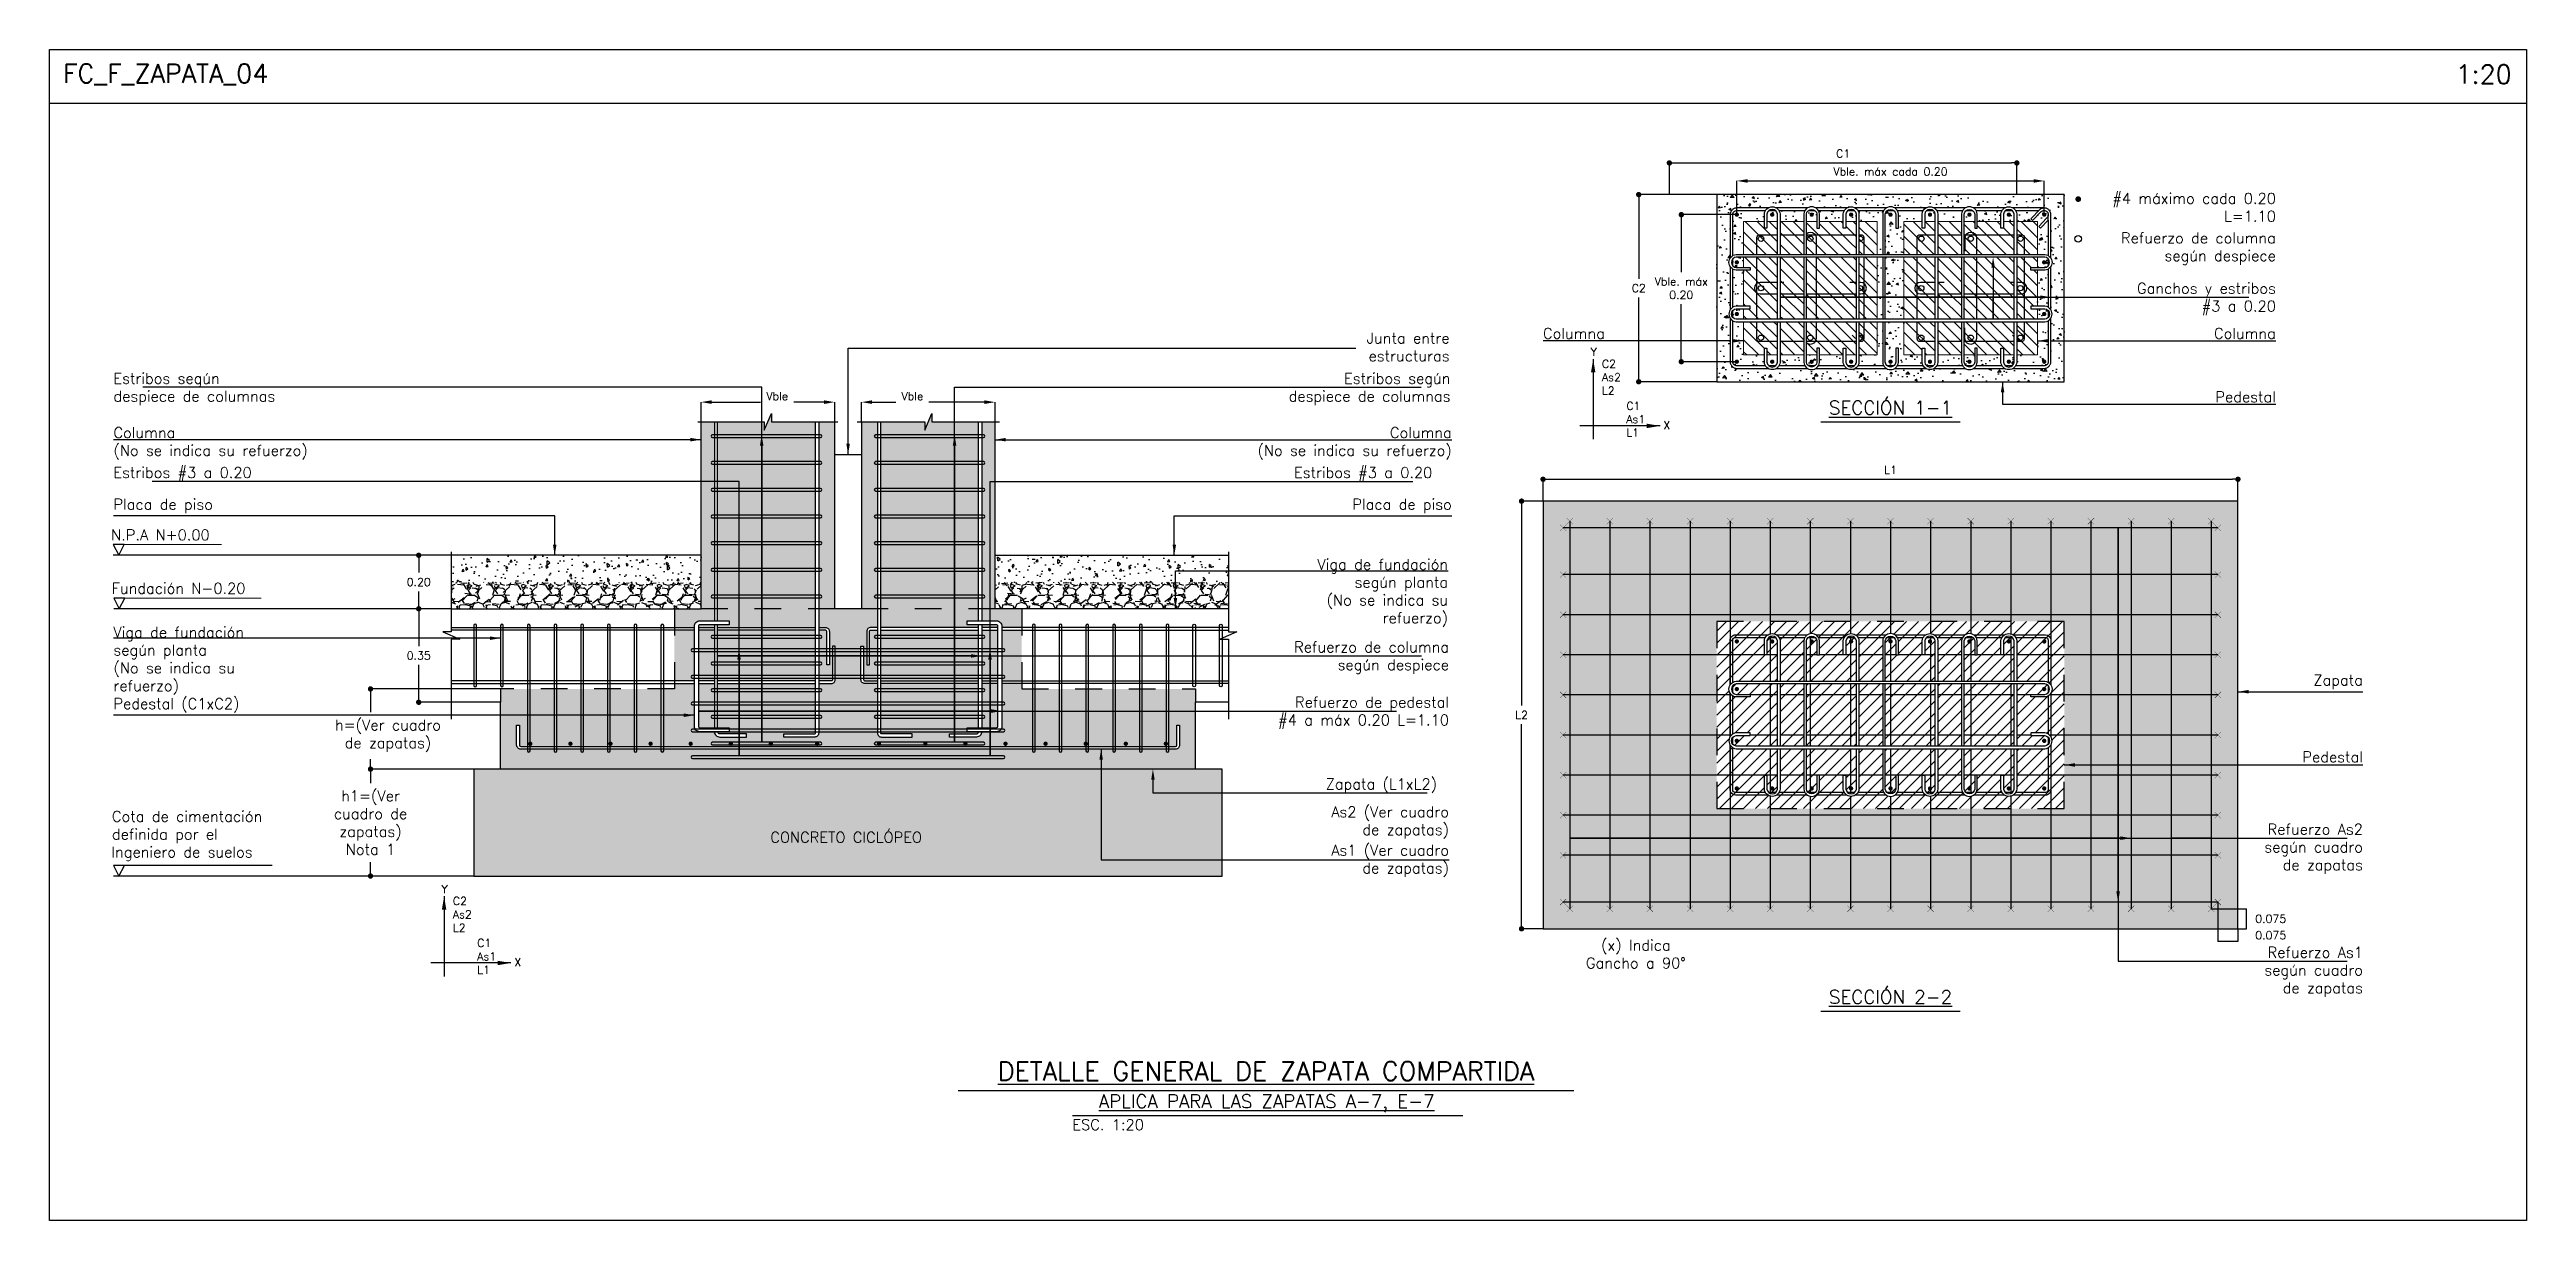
# Model space of a CAD drawing. Header units: millimetres. Extents: x 0 to 197, y -27 to 41.
# Drawn here: x 65.66 to 74.93, y -26.26 to -21.88 of the extents above; entities that cross this region are included whole.
import ezdxf
from ezdxf import colors
from ezdxf.entities.mleader import LeaderData, LeaderLine
from ezdxf.enums import TextEntityAlignment as Align
from ezdxf.math import Vec2, Vec3

# ---------------------------------------------------------------- set-up
doc = ezdxf.new("R2010")
doc.units = ezdxf.units.MM
doc.header["$LTSCALE"] = 0.01
doc.header["$PDMODE"] = 3
doc.linetypes.add('DASHED2', pattern=[0.375, 0.25, -0.125])
for name, color, linetype in [('FC_BORDES', 4, 'Continuous'), ('FC_COTAS', 1, 'Continuous'), ('FC_COTAS @ 100', 1, 'Continuous'), ('FC_COTAS @ 20', 1, 'Continuous'), ('FC_ESTRIBOS', 3, 'Continuous'), ('FC_HATCH 251', 251, 'Continuous'), ('FC_HATCH 253', 253, 'Continuous'), ('FC_HATCH 254', 254, 'Continuous'), ('FC_HATCH ZAPATAS', 254, 'Continuous'), ('FC_LINEA CORTE', 1, 'Continuous'), ('FC_PROYECCION', 6, 'DASHED2'), ('FC_R-140', 2, 'Continuous'), ('FC_R-140 @ 100', 2, 'Continuous'), ('FC_R-200', 5, 'Continuous'), ('FC_R-60 @ 100', 11, 'Continuous'), ('FC_R-80', 11, 'Continuous'), ('FC_R-80 @ 100', 11, 'Continuous'), ('FC_R-80 @ 20', 11, 'Continuous'), ('FC_REFUERZO', 5, 'Continuous'), ('FC_REFUERZO 2', 1, 'Continuous'), ('FC_ZAPATAS', 3, 'Continuous')]:
    doc.layers.add(name, color=color, linetype=linetype)
doc.layers.add('FC_COLUMNAS', color=5, linetype='Continuous', lineweight=15)
doc.layers.add('FC_HOJA', color=230, linetype='Continuous', plot=False)
doc.layers.add('FC_HOJA @ 20', color=230, linetype='Continuous', plot=False)
doc.styles.add('FC_TEXT', font='romans.shx', dxfattribs={"height": 0.002})
doc.styles.add('FC_TEXT1', font='romans.shx')
doc.linetypes.add('ZIGZAG', pattern='A,0.00254,-5.08,[131,ltypeshp.shx,S=5.08,R=0,X=-5.08,Y=0],-10.16,[131,ltypeshp.shx,S=5.08,R=180,X=5.08,Y=0],-5.08', length=20.32254)
doc.dimstyles.new('FC_COTAS', dxfattribs={"dimtxt": 0.0015, "dimasz": 0.001, "dimexe": 0, "dimexo": 0, "dimgap": 0.001, "dimtad": 1, "dimtih": 1, "dimtoh": 1, "dimzin": 0, "dimdsep": 46, "dimtxsty": 'FC_TEXT1', "dimblk": 'DOT', "dimcen": 0.09, "dimclrd": 256, "dimclre": 256, "dimclrt": 256, "dimadec": 0, "dimazin": 0, "dimtfac": 1, "dimtix": 1, "dimtmove": 2, "dimatfit": 3, "dimfxl": 1.002, "dimtolj": 1, "dimtzin": 0, "dimlwd": -1, "dimarcsym": 0})
doc.dimstyles.new('FC_COTAS$7', dxfattribs={"dimtxt": 0.002, "dimasz": 0.002, "dimexe": 0, "dimexo": 0, "dimgap": 0.000375, "dimtad": 2, "dimtih": 1, "dimtoh": 1, "dimzin": 0, "dimdsep": 46, "dimtxsty": 'FC_TEXT1', "dimblk": 'DOT', "dimcen": 0.09, "dimclrd": 256, "dimclre": 256, "dimclrt": 11, "dimadec": 0, "dimazin": 0, "dimtfac": 1, "dimtix": 1, "dimtmove": 2, "dimatfit": 3, "dimfxl": 1.002, "dimtolj": 1, "dimtzin": 0, "dimlwd": -1, "dimarcsym": 0})
pattern_1 = [(228.012788, (46.512146, -42.455448), (-0.8128, -0.9144), [0.01366886, -1.35321935]), (184.969741, (46.5030024, -42.465608), (1.2191999995, 0.1016000058), [0.0234562, -2.32216196]), (132.510447, (46.4796344, -42.46764), (1.0160000004, -1.1175999996), [0.01653926, -1.6373889]), (267.273689, (46.4400104, -42.49304), (0.1016000002, 2.032), [0.02136018, -2.1146575]), (292.833654, (46.4389944, -42.514376), (-0.50800000004, 1.2192), [0.02094535, -2.0735923]), (357.273689, (46.4471224, -42.53368), (-2.032, 0.1016000002), [0.02136018, -2.1146575]), (37.69424, (46.4684584, -42.534696), (-1.32079999994, -1.01600000008), [0.02824775, -2.7965246]), (72.255328, (46.4908104, -42.517424), (0.7112000002, 2.23519999994), [0.02666878, -2.64021026]), (121.429566, (46.4989384, -42.492024), (-0.8128000001, 1.3207999999), [0.02143252, -2.12182183]), (175.236358, (46.487762, -42.473736), (1.1176, -0.1016000002), [0.02446853, -1.19895748]), (222.397438, (46.4633784, -42.471704), (-1.21919999996, -1.11760000004), [0.03164312, -3.1326709]), (138.814075, (46.540594, -42.494056), (-0.7112, 0.6096), [0.01080018, -1.06922263]), (171.469234, (46.5324664, -42.486944), (1.3208, -0.2031999998), [0.02054728, -2.03418556]), (225, (46.512146, -42.483896), (-1e-17, -0.1016), [0.01436837, -0.12931572]), (203.19859, (46.505034, -42.471704), (0.508, 0.2032), [0.00773765, -0.7660249]), (291.80141, (46.497922, -42.474752), (-0.1016, 0.3048), [0.01094262, -0.53619012]), (30.963757, (46.501986, -42.484912), (0.3048, 0.2032), [0.0177728, -0.57465193]), (161.56505, (46.517226, -42.475768), (0.2032, -0.1016), [0.0128515, -0.30843592]), (16.38954, (46.4389944, -42.474752), (1.016, 0.3048), [0.01800352, -1.78235307]), (70.346176, (46.4562664, -42.469672), (-0.4064, -1.1176), [0.01510396, -1.49528863]), (293.19859, (46.517226, -42.455448), (-0.2032, 0.508), [0.0154752, -0.75828734]), (343.61046, (46.5233224, -42.469672), (-1.016, 0.3047999999), [0.01800352, -1.78235307]), (339.443955, (46.438994, -42.537744), (-0.508, 0.2032), [0.0173614, -0.85070937]), (294.77514, (46.4552504, -42.54384), (-0.5080000006, 1.1175999997), [0.0145469, -1.44014374]), (66.80141, (46.518242, -42.557048), (0.2032, 0.508), [0.0154752, -0.75828734]), (17.354025, (46.5243384, -42.542824), (-1.3208, -0.4064000001), [0.0170313, -1.68609504]), (69.443955, (46.468458, -42.557048), (-0.2032, -0.508), [0.0086807, -0.85939008]), (101.30993, (46.512146, -42.557048), (-0.1016, 0.4064), [0.0051806, -0.5128798]), (165.96376, (46.51113, -42.551968), (0.3048, -0.1016), [0.02094535, -0.3979622]), (186.009006, (46.4908104, -42.546888), (1.016, 0.1016000001), [0.01941068, -1.9216546]), (303.69007, (46.501986, -42.494056), (-0.1016, 0.2032), [0.01465296, -0.35167105]), (353.157227, (46.5101144, -42.506248), (1.7272, -0.2031999999), [0.02558227, -2.53264036]), (60.945396, (46.535514, -42.509296), (-0.4064, -0.7112), [0.01046033, -1.0355757]), (90, (46.54059, -42.50015), (-0.1016, 0.1016), [0.006096, -0.095504]), (120.256437, (46.4887784, -42.54384), (0.4064, -0.7112), [0.01411468, -1.39735763]), (48.012787, (46.481666, -42.531648), (0.8128, 0.9144), [0.0273377, -1.3395505]), (0, (46.49995, -42.51133), (0.1016, 0.1016), [0.026416, -0.075184]), (325.304846, (46.5263704, -42.511328), (1.0160000004, -0.7111999995), [0.01606438, -1.59037267]), (254.054604, (46.539578, -42.520472), (-0.1016, -0.4064), [0.01479316, -0.724866]), (207.645975, (46.5355144, -42.534696), (-1.9304000001, -1.01599999987), [0.0240858, -2.38449858]), (175.426079, (46.5141784, -42.545872), (-1.3208, 0.1016), [0.02548118, -2.52263386])]
pattern_2 = [(95, (22.74936, -42.31885), (0.07004733, 0.05877669), [0.009525, -0.104775]), (40, (22.74936, -42.31885), (-0.08000923, 0.05508836), [0.00762, -0.0838203]), (145.45144, (22.7552, -42.31395), (-0.0099619, 0.11386505), [0.008095, -0.08904512]), (91.1842, (22.7314, -42.30089), (0.11070512, 0.0809767), [0.0142875, -0.1571625]), (141.63556, (22.74063, -42.29414), (-0.0035433, 0.17141338), [0.0121425, -0.1335678]), (36.18415, (22.7314, -42.30089), (-0.0035433, 0.1714134), [0.01143, -0.12572987]), (66, (22.74487, -42.2964), (0.08975999, 0.01744757), [0.009525, -0.104775]), (11, (22.74487, -42.2964), (-0.04326996, 0.0869706), [0.00762, -0.08382]), (116.45145, (22.75235, -42.29494), (0.04649003, 0.10441817), [0.008095, -0.08904497]), (82.5, (22.749363, -42.31885), (-0.028802735, 0.030986707), [0, -0.082804, 0, -0.08509, 0, -0.0841375]), (52.5, (22.749363, -42.31885), (-0.011794864, 0.0590435), [0, -0.048514, 0, -0.080899, 0, -0.0320675]), (12.5, (22.729337, -42.338875), (0.049963932, 0.045913098), [0, -0.03175, 0, -0.09906, 0, -0.131445]), (2.5, (22.720357, -42.347855), (0.04338195, 0.061361196), [0, -0.041275, 0, -0.065786, 0, -0.093345])]

msp = doc.modelspace()

# ---------------------------------------------------------------- texts
at = {"layer": 'FC_COTAS @ 20', "color": 11, "char_height": 0.04, "style": 'FC_TEXT1'}
for s, insert, attachment_point in [('Junta entre\\Pestructuras', (70.9015, -23.0429), 9), ('Columna', (71.251, -22.9588), 7), ('Columna', (73.9928, -22.9588), 9), ('Pedestal', (73.9928, -23.1959), 9), ('Columna\\P(No se indica su refuerzo)', (65.9025, -23.4098), 7), ('Columna\\P(No se indica su refuerzo)', (70.9096, -23.4098), 9), ('Placa de piso', (65.9025, -23.6111), 7), ('Placa de piso', (70.9096, -23.6111), 9), ('Viga de fundación\\Psegún planta\\P(No se indica su\\Prefuerzo)', (70.8958, -24.0362), 9), ('Zapata', (74.3184, -24.269), 9), ('Pedestal (C1xC2)', (65.9025, -24.357), 7), ('Pedestal', (74.3184, -24.543), 9), ('As1 (Ver cuadro\\Pde zapatas)', (70.8992, -24.972), 9)]:
    msp.add_mtext(s, dxfattribs=dict(at, insert=insert, attachment_point=attachment_point))
at = {"layer": 'FC_COTAS @ 20', "color": 11, "ltscale": 0.6, "insert": (65.9025, -24.29), "char_height": 0.04, "attachment_point": 7, "style": 'FC_TEXT1'}
msp.add_mtext('Viga de fundación\\Psegún planta\\P(No se indica su\\Prefuerzo)', dxfattribs=at)
at = {"layer": 'FC_HOJA @ 20', "char_height": 0.07, "style": 'FC_TEXT'}
for s, insert, attachment_point in [('FC_F_ZAPATA_04', (65.7139, -21.9691), 4), ('1:20', (74.875, -21.9691), 6)]:
    msp.add_mtext(s, dxfattribs=dict(at, insert=insert, attachment_point=attachment_point))
at = {"layer": 'FC_R-80 @ 20', "color": 11, "char_height": 0.04, "attachment_point": 9, "style": 'FC_TEXT1'}
for s, insert in [('#4 máximo cada 0.20\\PL=1.10', (73.9928, -22.5202)), ('Refuerzo de columna\\P según despiece', (73.9928, -22.6814)), ('As2 (Ver cuadro\\Pde zapatas)', (70.8992, -24.8284))]:
    msp.add_mtext(s, dxfattribs=dict(at, insert=insert))
at = {"layer": 'FC_R-80 @ 20', "ltscale": 1.5, "insert": (68.6438, -24.8237), "char_height": 0.04, "attachment_point": 5, "style": 'FC_TEXT1'}
msp.add_mtext('CONCRETO CICLÓPEO', dxfattribs=at)
at = {"layer": 'FC_R-80 @ 20', "insert": (71.5784, -25.2606), "char_height": 0.04, "attachment_point": 5, "style": 'FC_TEXT1'}
msp.add_mtext('\\pi-0.12,l0.16,t0.16;(x) Indica\\PGancho a 90°', dxfattribs=at)

# ---------------------------------------------------------------- blocks, each defined once
blk = doc.blocks.new('*U539')
at = {"layer": 'FC_R-140', "color": 4, "ltscale": 1.5}
blk.add_lwpolyline([(-0.01304, 0), (0.01304, 0)], dxfattribs=at)
at = {"layer": 'FC_R-140', "ltscale": 1.5, "style": 'FC_TEXT1'}
blk.add_attdef('%%UTÍTULO', text='', height=0.0025, dxfattribs=at).set_placement((0, 0.00266), align=Align.MIDDLE_CENTER)
at = {"layer": 'FC_R-80', "ltscale": 1.5, "style": 'FC_TEXT1'}
blk.add_attdef('ESCALA', text='', height=0.002, dxfattribs=at).set_placement((-0.01304, -0.0017), align=Align.MIDDLE_LEFT)
blk = doc.blocks.new('*U548')
at = {"layer": 'FC_R-140', "color": 4, "ltscale": 1.5}
blk.add_lwpolyline([(-0.01305, 0), (0.01305, 0)], dxfattribs=at)
at = {"layer": 'FC_R-140', "ltscale": 1.5, "style": 'FC_TEXT1'}
blk.add_attdef('%%UTÍTULO', text='', height=0.0025, dxfattribs=at).set_placement((0, 0.00266), align=Align.MIDDLE_CENTER)
at = {"layer": 'FC_R-80', "ltscale": 1.5, "style": 'FC_TEXT1'}
blk.add_attdef('ESCALA', text='', height=0.002, dxfattribs=at).set_placement((-0.01305, -0.0017), align=Align.MIDDLE_LEFT)
blk = doc.blocks.new('FC_B_Gancho 90°')
at = {"layer": 'FC_COTAS', "ltscale": 0.9, "const_width": 0.00342}
for points in [[(-0.04, 0.04), (0.04, -0.04)], [(-0.04, -0.04), (0.04, 0.04)]]:
    blk.add_lwpolyline(points, dxfattribs=at)
blk = doc.blocks.new('_Dot')
at = {"color": 0, "linetype": 'ByBlock', "lineweight": -2}
blk.add_line((-0.5, 0), (-1, 0), dxfattribs=at)
at = {"color": 0, "linetype": 'ByBlock', "const_width": 0.5}
blk.add_lwpolyline([(-0.25, 0, 1), (0.25, 0, 1)], format="xyb", close=True, dxfattribs=at)
blk = doc.blocks.new('*U547')
at = {"color": 0, "lineweight": -2}
blk.add_wipeout([(0.0294, -0.5), (0.0294, -0.5535), (0.0285, -0.5577), (0.0274, -0.5612), (0.0258, -0.5645), (0.0237, -0.5676), (0.0213, -0.5705), (0.0186, -0.573), (0.0156, -0.5751), (0.0123, -0.5769), (0.0089, -0.5782), (0.0053, -0.5791), (0.0016, -0.5795), (-0.0021, -0.5795), (-0.0058, -0.579), (-0.0094, -0.5781), (-0.0128, -0.5767), (-0.0161, -0.5748), (-0.019, -0.5726), (-0.0217, -0.5701), (-0.0241, -0.5672), (-0.026, -0.564), (-0.0276, -0.5607), (-0.0287, -0.5571), (-0.0294, -0.5533), (-0.0294, 0.0032), (-0.0287, 0.0071), (-0.0276, 0.0106), (-0.026, 0.014), (-0.0241, 0.0171), (-0.0217, 0.02), (-0.019, 0.0226), (-0.0161, 0.0248), (-0.0128, 0.0266), (-0.0094, 0.028), (-0.0058, 0.029), (-0.0021, 0.0295), (0.0016, 0.0295), (0.0053, 0.0291), (0.0089, 0.0282), (0.0123, 0.0268), (0.0156, 0.0251), (0.0186, 0.0229), (0.0213, 0.0204), (0.0237, 0.0176), (0.0258, 0.0145), (0.0274, 0.0111), (0.0285, 0.0076), (0.0293, 0.004), (0.0294, 0.0026), (0.0294, -0.0501), (0.0198, -0.0501), (0.0198, 0.0022), (0.0197, 0.0027), (0.0193, 0.0051), (0.0185, 0.0075), (0.0174, 0.0098), (0.016, 0.0119), (0.0144, 0.0138), (0.0126, 0.0155), (0.0105, 0.0169), (0.0083, 0.0181), (0.006, 0.019), (0.0036, 0.0196), (0.0011, 0.0199), (-0.0014, 0.0199), (-0.0039, 0.0195), (-0.0063, 0.0189), (-0.0086, 0.0179), (-0.0108, 0.0167), (-0.0128, 0.0152), (-0.0146, 0.0135), (-0.0162, 0.0116), (-0.0175, 0.0094), (-0.0186, 0.0072), (-0.0193, 0.0048), (-0.0198, 0.0024), (-0.0198, -0.5524), (-0.0193, -0.5548), (-0.0186, -0.5572), (-0.0175, -0.5595), (-0.0162, -0.5616), (-0.0146, -0.5635), (-0.0128, -0.5653), (-0.0108, -0.5668), (-0.0086, -0.568), (-0.0063, -0.5689), (-0.0039, -0.5696), (-0.0014, -0.5699), (0.0011, -0.5699), (0.0036, -0.5696), (0.006, -0.569), (0.0083, -0.5681), (0.0105, -0.567), (0.0126, -0.5655), (0.0144, -0.5638), (0.016, -0.5619), (0.0174, -0.5598), (0.0185, -0.5575), (0.0193, -0.5552), (0.0198, -0.5526), (0.0198, -0.5)], dxfattribs=at)
blk.add_lwpolyline([(0.0198, -0.5), (0.0198, -0.5521, -0.900773), (-0.0198, -0.5521), (-0.0198, 0.0021, -0.900773), (0.0198, 0.0021), (0.0198, -0.0501), (0.0294, -0.0501), (0.0294, 0.0025, 0.917819), (-0.0294, 0.0025), (-0.0294, -0.5526), (-0.0294, -0.5526, 0.917819), (0.0294, -0.5526), (0.0294, -0.5)], format="xyb", close=True, dxfattribs=at)
blk = doc.blocks.new('*U545')
at = {"color": 0, "ltscale": 1.5}
blk.add_lwpolyline([(-0.5548, -0.0096), (-0.5548, -0.0096)], dxfattribs=at)
blk.add_wipeout([(-0.5727, 0), (0.5746, 0), (0.5772, -0.0001), (0.5799, -0.0006), (0.5824, -0.0012), (0.5849, -0.0022), (0.5873, -0.0034), (0.5895, -0.0048), (0.5915, -0.0065), (0.5934, -0.0084), (0.5951, -0.0104), (0.5965, -0.0127), (0.5977, -0.015), (0.5987, -0.0175), (0.5994, -0.0201), (0.5998, -0.0227), (0.5999, -0.0253), (0.5999, -0.5747), (0.5998, -0.5774), (0.5994, -0.58), (0.5987, -0.5825), (0.5977, -0.585), (0.5965, -0.5874), (0.5951, -0.5896), (0.5934, -0.5917), (0.5915, -0.5935), (0.5895, -0.5952), (0.5873, -0.5967), (0.5849, -0.5979), (0.5824, -0.5988), (0.5799, -0.5995), (0.5772, -0.5999), (0.5746, -0.6), (-0.5746, -0.6), (-0.5772, -0.5999), (-0.5799, -0.5995), (-0.5824, -0.5988), (-0.5849, -0.5979), (-0.5873, -0.5967), (-0.5895, -0.5952), (-0.5915, -0.5935), (-0.5934, -0.5917), (-0.5951, -0.5896), (-0.5965, -0.5874), (-0.5977, -0.585), (-0.5987, -0.5825), (-0.5994, -0.58), (-0.5998, -0.5774), (-0.5999, -0.5747), (-0.5999, -0.0253), (-0.5998, -0.0227), (-0.5994, -0.0201), (-0.5987, -0.0175), (-0.5977, -0.015), (-0.5965, -0.0127), (-0.5951, -0.0104), (-0.5934, -0.0084), (-0.5915, -0.0065), (-0.5895, -0.0048), (-0.5873, -0.0034), (-0.5849, -0.0022), (-0.5824, -0.0012), (-0.5799, -0.0006), (-0.5772, -0.0001), (-0.5747, 0), (-0.5719, -0.0001), (-0.5693, -0.0006), (-0.5668, -0.0012), (-0.5643, -0.0022), (-0.5619, -0.0034), (-0.5597, -0.0048), (-0.5583, -0.006), (-0.5249, -0.0403), (-0.5318, -0.047), (-0.5629, -0.0148), (-0.5641, -0.0137), (-0.5653, -0.0126), (-0.5667, -0.0117), (-0.5682, -0.011), (-0.5697, -0.0104), (-0.5713, -0.01), (-0.5729, -0.0097), (-0.5746, -0.0096), (-0.5762, -0.0097), (-0.5779, -0.01), (-0.5794, -0.0104), (-0.581, -0.011), (-0.5825, -0.0117), (-0.5838, -0.0126), (-0.5851, -0.0137), (-0.5863, -0.0148), (-0.5873, -0.0161), (-0.5882, -0.0175), (-0.589, -0.0189), (-0.5895, -0.0205), (-0.59, -0.0221), (-0.5902, -0.0237), (-0.5903, -0.0253), (-0.5902, -0.027), (-0.59, -0.0286), (-0.5895, -0.0302), (-0.589, -0.0317), (-0.5882, -0.0332), (-0.5873, -0.0346), (-0.5863, -0.0359), (-0.5851, -0.037), (-0.584, -0.0379), (-0.5544, -0.0691), (-0.5614, -0.0757), (-0.5903, -0.0452), (-0.5903, -0.5747), (-0.5902, -0.5764), (-0.59, -0.578), (-0.5895, -0.5796), (-0.589, -0.5811), (-0.5882, -0.5826), (-0.5873, -0.584), (-0.5863, -0.5852), (-0.5851, -0.5864), (-0.5838, -0.5874), (-0.5825, -0.5883), (-0.581, -0.5891), (-0.5794, -0.5897), (-0.5779, -0.5901), (-0.5762, -0.5903), (-0.5746, -0.5904), (0.5746, -0.5904), (0.5762, -0.5903), (0.5779, -0.5901), (0.5794, -0.5897), (0.581, -0.5891), (0.5825, -0.5883), (0.5838, -0.5874), (0.5851, -0.5864), (0.5863, -0.5852), (0.5873, -0.584), (0.5882, -0.5826), (0.589, -0.5811), (0.5895, -0.5796), (0.59, -0.578), (0.5902, -0.5764), (0.5903, -0.5747), (0.5903, -0.0253), (0.5902, -0.0237), (0.59, -0.0221), (0.5895, -0.0205), (0.589, -0.0189), (0.5882, -0.0175), (0.5873, -0.0161), (0.5863, -0.0148), (0.5851, -0.0137), (0.5838, -0.0126), (0.5825, -0.0117), (0.581, -0.011), (0.5794, -0.0104), (0.5779, -0.01), (0.5762, -0.0097), (0.5757, -0.0097), (-0.5546, -0.0097), (-0.5583, -0.0059), (-0.5596, -0.0048), (-0.5619, -0.0033), (-0.5642, -0.0021), (-0.5667, -0.0011), (-0.5693, -0.0005), (-0.5719, 0)], dxfattribs=at)
blk.add_lwpolyline([(-0.5727, 0), (0.5746, 0), (0.5772, -0.0001), (0.5799, -0.0006), (0.5824, -0.0012), (0.5849, -0.0022), (0.5873, -0.0034), (0.5895, -0.0048), (0.5915, -0.0065), (0.5934, -0.0084), (0.5951, -0.0104), (0.5965, -0.0127), (0.5977, -0.015), (0.5987, -0.0175), (0.5994, -0.0201), (0.5998, -0.0227), (0.5999, -0.0253), (0.5999, -0.5747), (0.5998, -0.5774), (0.5994, -0.58), (0.5987, -0.5825), (0.5977, -0.585), (0.5965, -0.5874), (0.5951, -0.5896), (0.5934, -0.5917), (0.5915, -0.5935), (0.5895, -0.5952), (0.5873, -0.5967), (0.5849, -0.5979), (0.5824, -0.5988), (0.5799, -0.5995), (0.5772, -0.5999), (0.5746, -0.6), (-0.5746, -0.6), (-0.5772, -0.5999), (-0.5799, -0.5995), (-0.5824, -0.5988), (-0.5849, -0.5979), (-0.5873, -0.5967), (-0.5895, -0.5952), (-0.5915, -0.5935), (-0.5934, -0.5917), (-0.5951, -0.5896), (-0.5965, -0.5874), (-0.5977, -0.585), (-0.5987, -0.5825), (-0.5994, -0.58), (-0.5998, -0.5774), (-0.5999, -0.5747), (-0.5999, -0.0253), (-0.5998, -0.0227), (-0.5994, -0.0201), (-0.5987, -0.0175), (-0.5977, -0.015), (-0.5965, -0.0127), (-0.5951, -0.0104), (-0.5934, -0.0084), (-0.5915, -0.0065), (-0.5895, -0.0048), (-0.5873, -0.0034), (-0.5849, -0.0022), (-0.5824, -0.0012), (-0.5799, -0.0006), (-0.5772, -0.0001), (-0.5747, 0), (-0.5719, -0.0001), (-0.5693, -0.0006), (-0.5668, -0.0012), (-0.5643, -0.0022), (-0.5619, -0.0034), (-0.5597, -0.0048), (-0.5583, -0.006), (-0.5249, -0.0403), (-0.5318, -0.047), (-0.5629, -0.0148), (-0.5641, -0.0137), (-0.5653, -0.0126), (-0.5667, -0.0117), (-0.5682, -0.011), (-0.5697, -0.0104), (-0.5713, -0.01), (-0.5729, -0.0097), (-0.5746, -0.0096), (-0.5762, -0.0097), (-0.5779, -0.01), (-0.5794, -0.0104), (-0.581, -0.011), (-0.5825, -0.0117), (-0.5838, -0.0126), (-0.5851, -0.0137), (-0.5863, -0.0148), (-0.5873, -0.0161), (-0.5882, -0.0175), (-0.589, -0.0189), (-0.5895, -0.0205), (-0.59, -0.0221), (-0.5902, -0.0237), (-0.5903, -0.0253), (-0.5902, -0.027), (-0.59, -0.0286), (-0.5895, -0.0302), (-0.589, -0.0317), (-0.5882, -0.0332), (-0.5873, -0.0346), (-0.5863, -0.0359), (-0.5851, -0.037), (-0.584, -0.0379), (-0.5544, -0.0691), (-0.5614, -0.0757), (-0.5903, -0.0452), (-0.5903, -0.5747), (-0.5902, -0.5764), (-0.59, -0.578), (-0.5895, -0.5796), (-0.589, -0.5811), (-0.5882, -0.5826), (-0.5873, -0.584), (-0.5863, -0.5852), (-0.5851, -0.5864), (-0.5838, -0.5874), (-0.5825, -0.5883), (-0.581, -0.5891), (-0.5794, -0.5897), (-0.5779, -0.5901), (-0.5762, -0.5903), (-0.5746, -0.5904), (0.5746, -0.5904), (0.5762, -0.5903), (0.5779, -0.5901), (0.5794, -0.5897), (0.581, -0.5891), (0.5825, -0.5883), (0.5838, -0.5874), (0.5851, -0.5864), (0.5863, -0.5852), (0.5873, -0.584), (0.5882, -0.5826), (0.589, -0.5811), (0.5895, -0.5796), (0.59, -0.578), (0.5902, -0.5764), (0.5903, -0.5747), (0.5903, -0.0253), (0.5902, -0.0237), (0.59, -0.0221), (0.5895, -0.0205), (0.589, -0.0189), (0.5882, -0.0175), (0.5873, -0.0161), (0.5863, -0.0148), (0.5851, -0.0137), (0.5838, -0.0126), (0.5825, -0.0117), (0.581, -0.011), (0.5794, -0.0104), (0.5779, -0.01), (0.5762, -0.0097), (0.5757, -0.0097), (-0.5546, -0.0097), (-0.5583, -0.0059), (-0.5596, -0.0048), (-0.5619, -0.0033), (-0.5642, -0.0021), (-0.5667, -0.0011), (-0.5693, -0.0005), (-0.5719, 0)], close=True, dxfattribs=at)
blk.add_lwpolyline([(-0.5903, -0.0452), (-0.5903, -0.0253)], dxfattribs=at)
blk = doc.blocks.new('*U546')
at = {"color": 0, "lineweight": -2}
blk.add_wipeout([(-0.0294, -0.5), (-0.0294, -0.5535), (-0.0285, -0.5577), (-0.0274, -0.5612), (-0.0258, -0.5645), (-0.0237, -0.5676), (-0.0213, -0.5705), (-0.0186, -0.573), (-0.0156, -0.5751), (-0.0123, -0.5769), (-0.0089, -0.5782), (-0.0053, -0.5791), (-0.0016, -0.5795), (0.0021, -0.5795), (0.0058, -0.579), (0.0094, -0.5781), (0.0128, -0.5767), (0.0161, -0.5748), (0.019, -0.5726), (0.0217, -0.5701), (0.0241, -0.5672), (0.026, -0.564), (0.0276, -0.5607), (0.0287, -0.5571), (0.0294, -0.5533), (0.0294, 0.0032), (0.0287, 0.0071), (0.0276, 0.0106), (0.026, 0.014), (0.0241, 0.0171), (0.0217, 0.02), (0.019, 0.0226), (0.0161, 0.0248), (0.0128, 0.0266), (0.0094, 0.028), (0.0058, 0.029), (0.0021, 0.0295), (-0.0016, 0.0295), (-0.0053, 0.0291), (-0.0089, 0.0282), (-0.0123, 0.0268), (-0.0156, 0.0251), (-0.0186, 0.0229), (-0.0213, 0.0204), (-0.0237, 0.0176), (-0.0258, 0.0145), (-0.0274, 0.0111), (-0.0285, 0.0076), (-0.0293, 0.004), (-0.0294, 0.0026), (-0.0294, -0.0501), (-0.0198, -0.0501), (-0.0198, 0.0022), (-0.0197, 0.0027), (-0.0193, 0.0051), (-0.0185, 0.0075), (-0.0174, 0.0098), (-0.016, 0.0119), (-0.0144, 0.0138), (-0.0126, 0.0155), (-0.0105, 0.0169), (-0.0083, 0.0181), (-0.006, 0.019), (-0.0036, 0.0196), (-0.0011, 0.0199), (0.0014, 0.0199), (0.0039, 0.0195), (0.0063, 0.0189), (0.0086, 0.0179), (0.0108, 0.0167), (0.0128, 0.0152), (0.0146, 0.0135), (0.0162, 0.0116), (0.0175, 0.0094), (0.0186, 0.0072), (0.0193, 0.0048), (0.0198, 0.0024), (0.0198, -0.5524), (0.0193, -0.5548), (0.0186, -0.5572), (0.0175, -0.5595), (0.0162, -0.5616), (0.0146, -0.5635), (0.0128, -0.5653), (0.0108, -0.5668), (0.0086, -0.568), (0.0063, -0.5689), (0.0039, -0.5696), (0.0014, -0.5699), (-0.0011, -0.5699), (-0.0036, -0.5696), (-0.006, -0.569), (-0.0083, -0.5681), (-0.0105, -0.567), (-0.0126, -0.5655), (-0.0144, -0.5638), (-0.016, -0.5619), (-0.0174, -0.5598), (-0.0185, -0.5575), (-0.0193, -0.5552), (-0.0198, -0.5526), (-0.0198, -0.5)], dxfattribs=at)
blk.add_lwpolyline([(-0.0198, -0.5), (-0.0198, -0.5521, 0.900773), (0.0198, -0.5521), (0.0198, 0.0021, 0.900773), (-0.0198, 0.0021), (-0.0198, -0.0501), (-0.0294, -0.0501), (-0.0294, 0.0025, -0.917819), (0.0294, 0.0025), (0.0294, -0.5526), (0.0294, -0.5526, -0.917819), (-0.0294, -0.5526), (-0.0294, -0.5)], format="xyb", close=True, dxfattribs=at)
blk = doc.blocks.new('*U540')
at = {"color": 0, "lineweight": -2}
blk.add_wipeout([(0.0294, -0.5), (0.0294, -0.5535), (0.0285, -0.5577), (0.0274, -0.5612), (0.0258, -0.5645), (0.0237, -0.5676), (0.0213, -0.5705), (0.0186, -0.573), (0.0156, -0.5751), (0.0123, -0.5769), (0.0089, -0.5782), (0.0053, -0.5791), (0.0016, -0.5795), (-0.0021, -0.5795), (-0.0058, -0.579), (-0.0094, -0.5781), (-0.0128, -0.5767), (-0.0161, -0.5748), (-0.019, -0.5726), (-0.0217, -0.5701), (-0.0241, -0.5672), (-0.026, -0.564), (-0.0276, -0.5607), (-0.0287, -0.5571), (-0.0294, -0.5533), (-0.0294, 0.0032), (-0.0287, 0.0071), (-0.0276, 0.0106), (-0.026, 0.014), (-0.0241, 0.0171), (-0.0217, 0.02), (-0.019, 0.0226), (-0.0161, 0.0248), (-0.0128, 0.0266), (-0.0094, 0.028), (-0.0058, 0.029), (-0.0021, 0.0295), (0.0016, 0.0295), (0.0053, 0.0291), (0.0089, 0.0282), (0.0123, 0.0268), (0.0156, 0.0251), (0.0186, 0.0229), (0.0213, 0.0204), (0.0237, 0.0176), (0.0258, 0.0145), (0.0274, 0.0111), (0.0285, 0.0076), (0.0293, 0.004), (0.0294, 0.0026), (0.0294, -0.0501), (0.0198, -0.0501), (0.0198, 0.0022), (0.0197, 0.0027), (0.0193, 0.0051), (0.0185, 0.0075), (0.0174, 0.0098), (0.016, 0.0119), (0.0144, 0.0138), (0.0126, 0.0155), (0.0105, 0.0169), (0.0083, 0.0181), (0.006, 0.019), (0.0036, 0.0196), (0.0011, 0.0199), (-0.0014, 0.0199), (-0.0039, 0.0195), (-0.0063, 0.0189), (-0.0086, 0.0179), (-0.0108, 0.0167), (-0.0128, 0.0152), (-0.0146, 0.0135), (-0.0162, 0.0116), (-0.0175, 0.0094), (-0.0186, 0.0072), (-0.0193, 0.0048), (-0.0198, 0.0024), (-0.0198, -0.5524), (-0.0193, -0.5548), (-0.0186, -0.5572), (-0.0175, -0.5595), (-0.0162, -0.5616), (-0.0146, -0.5635), (-0.0128, -0.5653), (-0.0108, -0.5668), (-0.0086, -0.568), (-0.0063, -0.5689), (-0.0039, -0.5696), (-0.0014, -0.5699), (0.0011, -0.5699), (0.0036, -0.5696), (0.006, -0.569), (0.0083, -0.5681), (0.0105, -0.567), (0.0126, -0.5655), (0.0144, -0.5638), (0.016, -0.5619), (0.0174, -0.5598), (0.0185, -0.5575), (0.0193, -0.5552), (0.0198, -0.5526), (0.0198, -0.5)], dxfattribs=at)
blk.add_lwpolyline([(0.0198, -0.5), (0.0198, -0.5521, -0.900773), (-0.0198, -0.5521), (-0.0198, 0.0021, -0.900773), (0.0198, 0.0021), (0.0198, -0.0501), (0.0294, -0.0501), (0.0294, 0.0025, 0.917819), (-0.0294, 0.0025), (-0.0294, -0.5526), (-0.0294, -0.5526, 0.917819), (0.0294, -0.5526), (0.0294, -0.5)], format="xyb", close=True, dxfattribs=at)
blk = doc.blocks.new('*U541')
at = {"color": 0, "lineweight": -2}
blk.add_wipeout([(0.0294, -0.5), (0.0294, -0.5535), (0.0285, -0.5577), (0.0274, -0.5612), (0.0258, -0.5645), (0.0237, -0.5676), (0.0213, -0.5705), (0.0186, -0.573), (0.0156, -0.5751), (0.0123, -0.5769), (0.0089, -0.5782), (0.0053, -0.5791), (0.0016, -0.5795), (-0.0021, -0.5795), (-0.0058, -0.579), (-0.0094, -0.5781), (-0.0128, -0.5767), (-0.0161, -0.5748), (-0.019, -0.5726), (-0.0217, -0.5701), (-0.0241, -0.5672), (-0.026, -0.564), (-0.0276, -0.5607), (-0.0287, -0.5571), (-0.0294, -0.5533), (-0.0294, 0.0032), (-0.0287, 0.0071), (-0.0276, 0.0106), (-0.026, 0.014), (-0.0241, 0.0171), (-0.0217, 0.02), (-0.019, 0.0226), (-0.0161, 0.0248), (-0.0128, 0.0266), (-0.0094, 0.028), (-0.0058, 0.029), (-0.0021, 0.0295), (0.0016, 0.0295), (0.0053, 0.0291), (0.0089, 0.0282), (0.0123, 0.0268), (0.0156, 0.0251), (0.0186, 0.0229), (0.0213, 0.0204), (0.0237, 0.0176), (0.0258, 0.0145), (0.0274, 0.0111), (0.0285, 0.0076), (0.0293, 0.004), (0.0294, 0.0026), (0.0294, -0.0501), (0.0198, -0.0501), (0.0198, 0.0022), (0.0197, 0.0027), (0.0193, 0.0051), (0.0185, 0.0075), (0.0174, 0.0098), (0.016, 0.0119), (0.0144, 0.0138), (0.0126, 0.0155), (0.0105, 0.0169), (0.0083, 0.0181), (0.006, 0.019), (0.0036, 0.0196), (0.0011, 0.0199), (-0.0014, 0.0199), (-0.0039, 0.0195), (-0.0063, 0.0189), (-0.0086, 0.0179), (-0.0108, 0.0167), (-0.0128, 0.0152), (-0.0146, 0.0135), (-0.0162, 0.0116), (-0.0175, 0.0094), (-0.0186, 0.0072), (-0.0193, 0.0048), (-0.0198, 0.0024), (-0.0198, -0.5524), (-0.0193, -0.5548), (-0.0186, -0.5572), (-0.0175, -0.5595), (-0.0162, -0.5616), (-0.0146, -0.5635), (-0.0128, -0.5653), (-0.0108, -0.5668), (-0.0086, -0.568), (-0.0063, -0.5689), (-0.0039, -0.5696), (-0.0014, -0.5699), (0.0011, -0.5699), (0.0036, -0.5696), (0.006, -0.569), (0.0083, -0.5681), (0.0105, -0.567), (0.0126, -0.5655), (0.0144, -0.5638), (0.016, -0.5619), (0.0174, -0.5598), (0.0185, -0.5575), (0.0193, -0.5552), (0.0198, -0.5526), (0.0198, -0.5)], dxfattribs=at)
blk.add_lwpolyline([(0.0198, -0.5), (0.0198, -0.5521, -0.900773), (-0.0198, -0.5521), (-0.0198, 0.0021, -0.900773), (0.0198, 0.0021), (0.0198, -0.0501), (0.0294, -0.0501), (0.0294, 0.0025, 0.917819), (-0.0294, 0.0025), (-0.0294, -0.5526), (-0.0294, -0.5526, 0.917819), (0.0294, -0.5526), (0.0294, -0.5)], format="xyb", close=True, dxfattribs=at)
blk = doc.blocks.new('*U542')
at = {"color": 0, "lineweight": -2}
blk.add_wipeout([(0.0294, -0.5), (0.0294, -0.5535), (0.0285, -0.5577), (0.0274, -0.5612), (0.0258, -0.5645), (0.0237, -0.5676), (0.0213, -0.5705), (0.0186, -0.573), (0.0156, -0.5751), (0.0123, -0.5769), (0.0089, -0.5782), (0.0053, -0.5791), (0.0016, -0.5795), (-0.0021, -0.5795), (-0.0058, -0.579), (-0.0094, -0.5781), (-0.0128, -0.5767), (-0.0161, -0.5748), (-0.019, -0.5726), (-0.0217, -0.5701), (-0.0241, -0.5672), (-0.026, -0.564), (-0.0276, -0.5607), (-0.0287, -0.5571), (-0.0294, -0.5533), (-0.0294, 0.0032), (-0.0287, 0.0071), (-0.0276, 0.0106), (-0.026, 0.014), (-0.0241, 0.0171), (-0.0217, 0.02), (-0.019, 0.0226), (-0.0161, 0.0248), (-0.0128, 0.0266), (-0.0094, 0.028), (-0.0058, 0.029), (-0.0021, 0.0295), (0.0016, 0.0295), (0.0053, 0.0291), (0.0089, 0.0282), (0.0123, 0.0268), (0.0156, 0.0251), (0.0186, 0.0229), (0.0213, 0.0204), (0.0237, 0.0176), (0.0258, 0.0145), (0.0274, 0.0111), (0.0285, 0.0076), (0.0293, 0.004), (0.0294, 0.0026), (0.0294, -0.0501), (0.0198, -0.0501), (0.0198, 0.0022), (0.0197, 0.0027), (0.0193, 0.0051), (0.0185, 0.0075), (0.0174, 0.0098), (0.016, 0.0119), (0.0144, 0.0138), (0.0126, 0.0155), (0.0105, 0.0169), (0.0083, 0.0181), (0.006, 0.019), (0.0036, 0.0196), (0.0011, 0.0199), (-0.0014, 0.0199), (-0.0039, 0.0195), (-0.0063, 0.0189), (-0.0086, 0.0179), (-0.0108, 0.0167), (-0.0128, 0.0152), (-0.0146, 0.0135), (-0.0162, 0.0116), (-0.0175, 0.0094), (-0.0186, 0.0072), (-0.0193, 0.0048), (-0.0198, 0.0024), (-0.0198, -0.5524), (-0.0193, -0.5548), (-0.0186, -0.5572), (-0.0175, -0.5595), (-0.0162, -0.5616), (-0.0146, -0.5635), (-0.0128, -0.5653), (-0.0108, -0.5668), (-0.0086, -0.568), (-0.0063, -0.5689), (-0.0039, -0.5696), (-0.0014, -0.5699), (0.0011, -0.5699), (0.0036, -0.5696), (0.006, -0.569), (0.0083, -0.5681), (0.0105, -0.567), (0.0126, -0.5655), (0.0144, -0.5638), (0.016, -0.5619), (0.0174, -0.5598), (0.0185, -0.5575), (0.0193, -0.5552), (0.0198, -0.5526), (0.0198, -0.5)], dxfattribs=at)
blk.add_lwpolyline([(0.0198, -0.5), (0.0198, -0.5521, -0.900773), (-0.0198, -0.5521), (-0.0198, 0.0021, -0.900773), (0.0198, 0.0021), (0.0198, -0.0501), (0.0294, -0.0501), (0.0294, 0.0025, 0.917819), (-0.0294, 0.0025), (-0.0294, -0.5526), (-0.0294, -0.5526, 0.917819), (0.0294, -0.5526), (0.0294, -0.5)], format="xyb", close=True, dxfattribs=at)
blk = doc.blocks.new('*U543')
at = {"color": 0, "lineweight": -2}
blk.add_wipeout([(-0.0294, -0.5), (-0.0294, -0.5535), (-0.0285, -0.5577), (-0.0274, -0.5612), (-0.0258, -0.5645), (-0.0237, -0.5676), (-0.0213, -0.5705), (-0.0186, -0.573), (-0.0156, -0.5751), (-0.0123, -0.5769), (-0.0089, -0.5782), (-0.0053, -0.5791), (-0.0016, -0.5795), (0.0021, -0.5795), (0.0058, -0.579), (0.0094, -0.5781), (0.0128, -0.5767), (0.0161, -0.5748), (0.019, -0.5726), (0.0217, -0.5701), (0.0241, -0.5672), (0.026, -0.564), (0.0276, -0.5607), (0.0287, -0.5571), (0.0294, -0.5533), (0.0294, 0.0032), (0.0287, 0.0071), (0.0276, 0.0106), (0.026, 0.014), (0.0241, 0.0171), (0.0217, 0.02), (0.019, 0.0226), (0.0161, 0.0248), (0.0128, 0.0266), (0.0094, 0.028), (0.0058, 0.029), (0.0021, 0.0295), (-0.0016, 0.0295), (-0.0053, 0.0291), (-0.0089, 0.0282), (-0.0123, 0.0268), (-0.0156, 0.0251), (-0.0186, 0.0229), (-0.0213, 0.0204), (-0.0237, 0.0176), (-0.0258, 0.0145), (-0.0274, 0.0111), (-0.0285, 0.0076), (-0.0293, 0.004), (-0.0294, 0.0026), (-0.0294, -0.0501), (-0.0198, -0.0501), (-0.0198, 0.0022), (-0.0197, 0.0027), (-0.0193, 0.0051), (-0.0185, 0.0075), (-0.0174, 0.0098), (-0.016, 0.0119), (-0.0144, 0.0138), (-0.0126, 0.0155), (-0.0105, 0.0169), (-0.0083, 0.0181), (-0.006, 0.019), (-0.0036, 0.0196), (-0.0011, 0.0199), (0.0014, 0.0199), (0.0039, 0.0195), (0.0063, 0.0189), (0.0086, 0.0179), (0.0108, 0.0167), (0.0128, 0.0152), (0.0146, 0.0135), (0.0162, 0.0116), (0.0175, 0.0094), (0.0186, 0.0072), (0.0193, 0.0048), (0.0198, 0.0024), (0.0198, -0.5524), (0.0193, -0.5548), (0.0186, -0.5572), (0.0175, -0.5595), (0.0162, -0.5616), (0.0146, -0.5635), (0.0128, -0.5653), (0.0108, -0.5668), (0.0086, -0.568), (0.0063, -0.5689), (0.0039, -0.5696), (0.0014, -0.5699), (-0.0011, -0.5699), (-0.0036, -0.5696), (-0.006, -0.569), (-0.0083, -0.5681), (-0.0105, -0.567), (-0.0126, -0.5655), (-0.0144, -0.5638), (-0.016, -0.5619), (-0.0174, -0.5598), (-0.0185, -0.5575), (-0.0193, -0.5552), (-0.0198, -0.5526), (-0.0198, -0.5)], dxfattribs=at)
blk.add_lwpolyline([(-0.0198, -0.5), (-0.0198, -0.5521, 0.900773), (0.0198, -0.5521), (0.0198, 0.0021, 0.900773), (-0.0198, 0.0021), (-0.0198, -0.0501), (-0.0294, -0.0501), (-0.0294, 0.0025, -0.917819), (0.0294, 0.0025), (0.0294, -0.5526), (0.0294, -0.5526, -0.917819), (-0.0294, -0.5526), (-0.0294, -0.5)], format="xyb", close=True, dxfattribs=at)
blk = doc.blocks.new('*U544')
at = {"color": 0, "lineweight": -2}
blk.add_wipeout([(-0.0294, -0.5), (-0.0294, -0.5535), (-0.0285, -0.5577), (-0.0274, -0.5612), (-0.0258, -0.5645), (-0.0237, -0.5676), (-0.0213, -0.5705), (-0.0186, -0.573), (-0.0156, -0.5751), (-0.0123, -0.5769), (-0.0089, -0.5782), (-0.0053, -0.5791), (-0.0016, -0.5795), (0.0021, -0.5795), (0.0058, -0.579), (0.0094, -0.5781), (0.0128, -0.5767), (0.0161, -0.5748), (0.019, -0.5726), (0.0217, -0.5701), (0.0241, -0.5672), (0.026, -0.564), (0.0276, -0.5607), (0.0287, -0.5571), (0.0294, -0.5533), (0.0294, 0.0032), (0.0287, 0.0071), (0.0276, 0.0106), (0.026, 0.014), (0.0241, 0.0171), (0.0217, 0.02), (0.019, 0.0226), (0.0161, 0.0248), (0.0128, 0.0266), (0.0094, 0.028), (0.0058, 0.029), (0.0021, 0.0295), (-0.0016, 0.0295), (-0.0053, 0.0291), (-0.0089, 0.0282), (-0.0123, 0.0268), (-0.0156, 0.0251), (-0.0186, 0.0229), (-0.0213, 0.0204), (-0.0237, 0.0176), (-0.0258, 0.0145), (-0.0274, 0.0111), (-0.0285, 0.0076), (-0.0293, 0.004), (-0.0294, 0.0026), (-0.0294, -0.0501), (-0.0198, -0.0501), (-0.0198, 0.0022), (-0.0197, 0.0027), (-0.0193, 0.0051), (-0.0185, 0.0075), (-0.0174, 0.0098), (-0.016, 0.0119), (-0.0144, 0.0138), (-0.0126, 0.0155), (-0.0105, 0.0169), (-0.0083, 0.0181), (-0.006, 0.019), (-0.0036, 0.0196), (-0.0011, 0.0199), (0.0014, 0.0199), (0.0039, 0.0195), (0.0063, 0.0189), (0.0086, 0.0179), (0.0108, 0.0167), (0.0128, 0.0152), (0.0146, 0.0135), (0.0162, 0.0116), (0.0175, 0.0094), (0.0186, 0.0072), (0.0193, 0.0048), (0.0198, 0.0024), (0.0198, -0.5524), (0.0193, -0.5548), (0.0186, -0.5572), (0.0175, -0.5595), (0.0162, -0.5616), (0.0146, -0.5635), (0.0128, -0.5653), (0.0108, -0.5668), (0.0086, -0.568), (0.0063, -0.5689), (0.0039, -0.5696), (0.0014, -0.5699), (-0.0011, -0.5699), (-0.0036, -0.5696), (-0.006, -0.569), (-0.0083, -0.5681), (-0.0105, -0.567), (-0.0126, -0.5655), (-0.0144, -0.5638), (-0.016, -0.5619), (-0.0174, -0.5598), (-0.0185, -0.5575), (-0.0193, -0.5552), (-0.0198, -0.5526), (-0.0198, -0.5)], dxfattribs=at)
blk.add_lwpolyline([(-0.0198, -0.5), (-0.0198, -0.5521, 0.900773), (0.0198, -0.5521), (0.0198, 0.0021, 0.900773), (-0.0198, 0.0021), (-0.0198, -0.0501), (-0.0294, -0.0501), (-0.0294, 0.0025, -0.917819), (0.0294, 0.0025), (0.0294, -0.5526), (0.0294, -0.5526, -0.917819), (-0.0294, -0.5526), (-0.0294, -0.5)], format="xyb", close=True, dxfattribs=at)
blk = doc.blocks.new('*U506')
at = {"color": 0, "lineweight": -2}
blk.add_wipeout([(-0.0294, -0.5), (-0.0294, -0.5535), (-0.0285, -0.5577), (-0.0274, -0.5612), (-0.0258, -0.5645), (-0.0237, -0.5676), (-0.0213, -0.5705), (-0.0186, -0.573), (-0.0156, -0.5751), (-0.0123, -0.5769), (-0.0089, -0.5782), (-0.0053, -0.5791), (-0.0016, -0.5795), (0.0021, -0.5795), (0.0058, -0.579), (0.0094, -0.5781), (0.0128, -0.5767), (0.0161, -0.5748), (0.019, -0.5726), (0.0217, -0.5701), (0.0241, -0.5672), (0.026, -0.564), (0.0276, -0.5607), (0.0287, -0.5571), (0.0294, -0.5533), (0.0294, 0.0032), (0.0287, 0.0071), (0.0276, 0.0106), (0.026, 0.014), (0.0241, 0.0171), (0.0217, 0.02), (0.019, 0.0226), (0.0161, 0.0248), (0.0128, 0.0266), (0.0094, 0.028), (0.0058, 0.029), (0.0021, 0.0295), (-0.0016, 0.0295), (-0.0053, 0.0291), (-0.0089, 0.0282), (-0.0123, 0.0268), (-0.0156, 0.0251), (-0.0186, 0.0229), (-0.0213, 0.0204), (-0.0237, 0.0176), (-0.0258, 0.0145), (-0.0274, 0.0111), (-0.0285, 0.0076), (-0.0293, 0.004), (-0.0294, 0.0026), (-0.0294, -0.0501), (-0.0198, -0.0501), (-0.0198, 0.0022), (-0.0197, 0.0027), (-0.0193, 0.0051), (-0.0185, 0.0075), (-0.0174, 0.0098), (-0.016, 0.0119), (-0.0144, 0.0138), (-0.0126, 0.0155), (-0.0105, 0.0169), (-0.0083, 0.0181), (-0.006, 0.019), (-0.0036, 0.0196), (-0.0011, 0.0199), (0.0014, 0.0199), (0.0039, 0.0195), (0.0063, 0.0189), (0.0086, 0.0179), (0.0108, 0.0167), (0.0128, 0.0152), (0.0146, 0.0135), (0.0162, 0.0116), (0.0175, 0.0094), (0.0186, 0.0072), (0.0193, 0.0048), (0.0198, 0.0024), (0.0198, -0.5524), (0.0193, -0.5548), (0.0186, -0.5572), (0.0175, -0.5595), (0.0162, -0.5616), (0.0146, -0.5635), (0.0128, -0.5653), (0.0108, -0.5668), (0.0086, -0.568), (0.0063, -0.5689), (0.0039, -0.5696), (0.0014, -0.5699), (-0.0011, -0.5699), (-0.0036, -0.5696), (-0.006, -0.569), (-0.0083, -0.5681), (-0.0105, -0.567), (-0.0126, -0.5655), (-0.0144, -0.5638), (-0.016, -0.5619), (-0.0174, -0.5598), (-0.0185, -0.5575), (-0.0193, -0.5552), (-0.0198, -0.5526), (-0.0198, -0.5)], dxfattribs=at)
blk.add_lwpolyline([(-0.0198, -0.5), (-0.0198, -0.5521, 0.900773), (0.0198, -0.5521), (0.0198, 0.0021, 0.900773), (-0.0198, 0.0021), (-0.0198, -0.0501), (-0.0294, -0.0501), (-0.0294, 0.0025, -0.917819), (0.0294, 0.0025), (0.0294, -0.5526), (0.0294, -0.5526, -0.917819), (-0.0294, -0.5526), (-0.0294, -0.5)], format="xyb", close=True, dxfattribs=at)
blk = doc.blocks.new('*U507')
at = {"color": 0, "lineweight": -2}
blk.add_wipeout([(1.0999, 0.0294), (1.1535, 0.0294), (1.1576, 0.0285), (1.1611, 0.0274), (1.1645, 0.0258), (1.1676, 0.0237), (1.1704, 0.0213), (1.1729, 0.0186), (1.1751, 0.0156), (1.1768, 0.0123), (1.1782, 0.0089), (1.1791, 0.0053), (1.1795, 0.0016), (1.1795, -0.0021), (1.179, -0.0058), (1.178, -0.0094), (1.1766, -0.0128), (1.1748, -0.0161), (1.1726, -0.019), (1.17, -0.0217), (1.1671, -0.0241), (1.164, -0.026), (1.1606, -0.0276), (1.1571, -0.0287), (1.1533, -0.0294), (-0.0032, -0.0294), (-0.0071, -0.0287), (-0.0106, -0.0276), (-0.014, -0.026), (-0.0171, -0.0241), (-0.02, -0.0217), (-0.0226, -0.019), (-0.0248, -0.0161), (-0.0266, -0.0128), (-0.028, -0.0094), (-0.029, -0.0058), (-0.0295, -0.0021), (-0.0295, 0.0016), (-0.0291, 0.0053), (-0.0282, 0.0089), (-0.0268, 0.0123), (-0.0251, 0.0156), (-0.0229, 0.0186), (-0.0204, 0.0213), (-0.0176, 0.0237), (-0.0145, 0.0258), (-0.0111, 0.0274), (-0.0076, 0.0285), (-0.004, 0.0293), (-0.0026, 0.0294), (0.0501, 0.0294), (0.0501, 0.0198), (-0.0022, 0.0198), (-0.0027, 0.0197), (-0.0051, 0.0193), (-0.0075, 0.0185), (-0.0098, 0.0174), (-0.0119, 0.016), (-0.0138, 0.0144), (-0.0155, 0.0126), (-0.0169, 0.0105), (-0.0181, 0.0083), (-0.019, 0.006), (-0.0196, 0.0036), (-0.0199, 0.0011), (-0.0199, -0.0014), (-0.0195, -0.0039), (-0.0189, -0.0063), (-0.0179, -0.0086), (-0.0167, -0.0108), (-0.0152, -0.0128), (-0.0135, -0.0146), (-0.0116, -0.0162), (-0.0094, -0.0175), (-0.0072, -0.0186), (-0.0048, -0.0193), (-0.0024, -0.0198), (1.1524, -0.0198), (1.1548, -0.0193), (1.1572, -0.0186), (1.1594, -0.0175), (1.1616, -0.0162), (1.1635, -0.0146), (1.1652, -0.0128), (1.1667, -0.0108), (1.168, -0.0086), (1.1689, -0.0063), (1.1695, -0.0039), (1.1699, -0.0014), (1.1699, 0.0011), (1.1696, 0.0036), (1.169, 0.006), (1.1681, 0.0083), (1.1669, 0.0105), (1.1655, 0.0126), (1.1638, 0.0144), (1.1619, 0.016), (1.1598, 0.0174), (1.1575, 0.0185), (1.1551, 0.0193), (1.1525, 0.0198), (1.0999, 0.0198)], dxfattribs=at)
blk.add_lwpolyline([(1.0999, 0.0198), (1.1521, 0.0198, -0.900773), (1.1521, -0.0198), (-0.0021, -0.0198, -0.900773), (-0.0021, 0.0198), (0.0501, 0.0198), (0.0501, 0.0294), (-0.0025, 0.0294, 0.917819), (-0.0025, -0.0294), (1.1525, -0.0294), (1.1525, -0.0294, 0.917819), (1.1525, 0.0294), (1.0999, 0.0294)], format="xyb", close=True, dxfattribs=at)
blk = doc.blocks.new('*U508')
at = {"color": 0, "lineweight": -2}
blk.add_wipeout([(1.0999, -0.0294), (1.1535, -0.0294), (1.1576, -0.0285), (1.1611, -0.0274), (1.1645, -0.0258), (1.1676, -0.0237), (1.1704, -0.0213), (1.1729, -0.0186), (1.1751, -0.0156), (1.1768, -0.0123), (1.1782, -0.0089), (1.1791, -0.0053), (1.1795, -0.0016), (1.1795, 0.0021), (1.179, 0.0058), (1.178, 0.0094), (1.1766, 0.0128), (1.1748, 0.0161), (1.1726, 0.019), (1.17, 0.0217), (1.1671, 0.0241), (1.164, 0.026), (1.1606, 0.0276), (1.1571, 0.0287), (1.1533, 0.0294), (-0.0032, 0.0294), (-0.0071, 0.0287), (-0.0106, 0.0276), (-0.014, 0.026), (-0.0171, 0.0241), (-0.02, 0.0217), (-0.0226, 0.019), (-0.0248, 0.0161), (-0.0266, 0.0128), (-0.028, 0.0094), (-0.029, 0.0058), (-0.0295, 0.0021), (-0.0295, -0.0016), (-0.0291, -0.0053), (-0.0282, -0.0089), (-0.0268, -0.0123), (-0.0251, -0.0156), (-0.0229, -0.0186), (-0.0204, -0.0213), (-0.0176, -0.0237), (-0.0145, -0.0258), (-0.0111, -0.0274), (-0.0076, -0.0285), (-0.004, -0.0293), (-0.0026, -0.0294), (0.0501, -0.0294), (0.0501, -0.0198), (-0.0022, -0.0198), (-0.0027, -0.0197), (-0.0051, -0.0193), (-0.0075, -0.0185), (-0.0098, -0.0174), (-0.0119, -0.016), (-0.0138, -0.0144), (-0.0155, -0.0126), (-0.0169, -0.0105), (-0.0181, -0.0083), (-0.019, -0.006), (-0.0196, -0.0036), (-0.0199, -0.0011), (-0.0199, 0.0014), (-0.0195, 0.0039), (-0.0189, 0.0063), (-0.0179, 0.0086), (-0.0167, 0.0108), (-0.0152, 0.0128), (-0.0135, 0.0146), (-0.0116, 0.0162), (-0.0094, 0.0175), (-0.0072, 0.0186), (-0.0048, 0.0193), (-0.0024, 0.0198), (1.1524, 0.0198), (1.1548, 0.0193), (1.1572, 0.0186), (1.1594, 0.0175), (1.1616, 0.0162), (1.1635, 0.0146), (1.1652, 0.0128), (1.1667, 0.0108), (1.168, 0.0086), (1.1689, 0.0063), (1.1695, 0.0039), (1.1699, 0.0014), (1.1699, -0.0011), (1.1696, -0.0036), (1.169, -0.006), (1.1681, -0.0083), (1.1669, -0.0105), (1.1655, -0.0126), (1.1638, -0.0144), (1.1619, -0.016), (1.1598, -0.0174), (1.1575, -0.0185), (1.1551, -0.0193), (1.1525, -0.0198), (1.0999, -0.0198)], dxfattribs=at)
blk.add_lwpolyline([(1.0999, -0.0198), (1.1521, -0.0198, 0.900773), (1.1521, 0.0198), (-0.0021, 0.0198, 0.900773), (-0.0021, -0.0198), (0.0501, -0.0198), (0.0501, -0.0294), (-0.0025, -0.0294, -0.917819), (-0.0025, 0.0294), (1.1525, 0.0294), (1.1525, 0.0294, -0.917819), (1.1525, -0.0294), (1.0999, -0.0294)], format="xyb", close=True, dxfattribs=at)
blk = doc.blocks.new('*U509')
at = {"color": 0, "lineweight": -2}
blk.add_wipeout([(-0.0294, -0.5), (-0.0294, -0.5535), (-0.0285, -0.5577), (-0.0274, -0.5612), (-0.0258, -0.5645), (-0.0237, -0.5676), (-0.0213, -0.5705), (-0.0186, -0.573), (-0.0156, -0.5751), (-0.0123, -0.5769), (-0.0089, -0.5782), (-0.0053, -0.5791), (-0.0016, -0.5795), (0.0021, -0.5795), (0.0058, -0.579), (0.0094, -0.5781), (0.0128, -0.5767), (0.0161, -0.5748), (0.019, -0.5726), (0.0217, -0.5701), (0.0241, -0.5672), (0.026, -0.564), (0.0276, -0.5607), (0.0287, -0.5571), (0.0294, -0.5533), (0.0294, 0.0032), (0.0287, 0.0071), (0.0276, 0.0106), (0.026, 0.014), (0.0241, 0.0171), (0.0217, 0.02), (0.019, 0.0226), (0.0161, 0.0248), (0.0128, 0.0266), (0.0094, 0.028), (0.0058, 0.029), (0.0021, 0.0295), (-0.0016, 0.0295), (-0.0053, 0.0291), (-0.0089, 0.0282), (-0.0123, 0.0268), (-0.0156, 0.0251), (-0.0186, 0.0229), (-0.0213, 0.0204), (-0.0237, 0.0176), (-0.0258, 0.0145), (-0.0274, 0.0111), (-0.0285, 0.0076), (-0.0293, 0.004), (-0.0294, 0.0026), (-0.0294, -0.0501), (-0.0198, -0.0501), (-0.0198, 0.0022), (-0.0197, 0.0027), (-0.0193, 0.0051), (-0.0185, 0.0075), (-0.0174, 0.0098), (-0.016, 0.0119), (-0.0144, 0.0138), (-0.0126, 0.0155), (-0.0105, 0.0169), (-0.0083, 0.0181), (-0.006, 0.019), (-0.0036, 0.0196), (-0.0011, 0.0199), (0.0014, 0.0199), (0.0039, 0.0195), (0.0063, 0.0189), (0.0086, 0.0179), (0.0108, 0.0167), (0.0128, 0.0152), (0.0146, 0.0135), (0.0162, 0.0116), (0.0175, 0.0094), (0.0186, 0.0072), (0.0193, 0.0048), (0.0198, 0.0024), (0.0198, -0.5524), (0.0193, -0.5548), (0.0186, -0.5572), (0.0175, -0.5595), (0.0162, -0.5616), (0.0146, -0.5635), (0.0128, -0.5653), (0.0108, -0.5668), (0.0086, -0.568), (0.0063, -0.5689), (0.0039, -0.5696), (0.0014, -0.5699), (-0.0011, -0.5699), (-0.0036, -0.5696), (-0.006, -0.569), (-0.0083, -0.5681), (-0.0105, -0.567), (-0.0126, -0.5655), (-0.0144, -0.5638), (-0.016, -0.5619), (-0.0174, -0.5598), (-0.0185, -0.5575), (-0.0193, -0.5552), (-0.0198, -0.5526), (-0.0198, -0.5)], dxfattribs=at)
blk.add_lwpolyline([(-0.0198, -0.5), (-0.0198, -0.5521, 0.900773), (0.0198, -0.5521), (0.0198, 0.0021, 0.900773), (-0.0198, 0.0021), (-0.0198, -0.0501), (-0.0294, -0.0501), (-0.0294, 0.0025, -0.917819), (0.0294, 0.0025), (0.0294, -0.5526), (0.0294, -0.5526, -0.917819), (-0.0294, -0.5526), (-0.0294, -0.5)], format="xyb", close=True, dxfattribs=at)
blk = doc.blocks.new('*U510')
at = {"color": 0, "lineweight": -2}
blk.add_wipeout([(0.0294, -0.5), (0.0294, -0.5535), (0.0285, -0.5577), (0.0274, -0.5612), (0.0258, -0.5645), (0.0237, -0.5676), (0.0213, -0.5705), (0.0186, -0.573), (0.0156, -0.5751), (0.0123, -0.5769), (0.0089, -0.5782), (0.0053, -0.5791), (0.0016, -0.5795), (-0.0021, -0.5795), (-0.0058, -0.579), (-0.0094, -0.5781), (-0.0128, -0.5767), (-0.0161, -0.5748), (-0.019, -0.5726), (-0.0217, -0.5701), (-0.0241, -0.5672), (-0.026, -0.564), (-0.0276, -0.5607), (-0.0287, -0.5571), (-0.0294, -0.5533), (-0.0294, 0.0032), (-0.0287, 0.0071), (-0.0276, 0.0106), (-0.026, 0.014), (-0.0241, 0.0171), (-0.0217, 0.02), (-0.019, 0.0226), (-0.0161, 0.0248), (-0.0128, 0.0266), (-0.0094, 0.028), (-0.0058, 0.029), (-0.0021, 0.0295), (0.0016, 0.0295), (0.0053, 0.0291), (0.0089, 0.0282), (0.0123, 0.0268), (0.0156, 0.0251), (0.0186, 0.0229), (0.0213, 0.0204), (0.0237, 0.0176), (0.0258, 0.0145), (0.0274, 0.0111), (0.0285, 0.0076), (0.0293, 0.004), (0.0294, 0.0026), (0.0294, -0.0501), (0.0198, -0.0501), (0.0198, 0.0022), (0.0197, 0.0027), (0.0193, 0.0051), (0.0185, 0.0075), (0.0174, 0.0098), (0.016, 0.0119), (0.0144, 0.0138), (0.0126, 0.0155), (0.0105, 0.0169), (0.0083, 0.0181), (0.006, 0.019), (0.0036, 0.0196), (0.0011, 0.0199), (-0.0014, 0.0199), (-0.0039, 0.0195), (-0.0063, 0.0189), (-0.0086, 0.0179), (-0.0108, 0.0167), (-0.0128, 0.0152), (-0.0146, 0.0135), (-0.0162, 0.0116), (-0.0175, 0.0094), (-0.0186, 0.0072), (-0.0193, 0.0048), (-0.0198, 0.0024), (-0.0198, -0.5524), (-0.0193, -0.5548), (-0.0186, -0.5572), (-0.0175, -0.5595), (-0.0162, -0.5616), (-0.0146, -0.5635), (-0.0128, -0.5653), (-0.0108, -0.5668), (-0.0086, -0.568), (-0.0063, -0.5689), (-0.0039, -0.5696), (-0.0014, -0.5699), (0.0011, -0.5699), (0.0036, -0.5696), (0.006, -0.569), (0.0083, -0.5681), (0.0105, -0.567), (0.0126, -0.5655), (0.0144, -0.5638), (0.016, -0.5619), (0.0174, -0.5598), (0.0185, -0.5575), (0.0193, -0.5552), (0.0198, -0.5526), (0.0198, -0.5)], dxfattribs=at)
blk.add_lwpolyline([(0.0198, -0.5), (0.0198, -0.5521, -0.900773), (-0.0198, -0.5521), (-0.0198, 0.0021, -0.900773), (0.0198, 0.0021), (0.0198, -0.0501), (0.0294, -0.0501), (0.0294, 0.0025, 0.917819), (-0.0294, 0.0025), (-0.0294, -0.5526), (-0.0294, -0.5526, 0.917819), (0.0294, -0.5526), (0.0294, -0.5)], format="xyb", close=True, dxfattribs=at)
blk = doc.blocks.new('*U518')
at = {"color": 0, "lineweight": -2}
blk.add_wipeout([(0.0294, -0.5), (0.0294, -0.5535), (0.0285, -0.5577), (0.0274, -0.5612), (0.0258, -0.5645), (0.0237, -0.5676), (0.0213, -0.5705), (0.0186, -0.573), (0.0156, -0.5751), (0.0123, -0.5769), (0.0089, -0.5782), (0.0053, -0.5791), (0.0016, -0.5795), (-0.0021, -0.5795), (-0.0058, -0.579), (-0.0094, -0.5781), (-0.0128, -0.5767), (-0.0161, -0.5748), (-0.019, -0.5726), (-0.0217, -0.5701), (-0.0241, -0.5672), (-0.026, -0.564), (-0.0276, -0.5607), (-0.0287, -0.5571), (-0.0294, -0.5533), (-0.0294, 0.0032), (-0.0287, 0.0071), (-0.0276, 0.0106), (-0.026, 0.014), (-0.0241, 0.0171), (-0.0217, 0.02), (-0.019, 0.0226), (-0.0161, 0.0248), (-0.0128, 0.0266), (-0.0094, 0.028), (-0.0058, 0.029), (-0.0021, 0.0295), (0.0016, 0.0295), (0.0053, 0.0291), (0.0089, 0.0282), (0.0123, 0.0268), (0.0156, 0.0251), (0.0186, 0.0229), (0.0213, 0.0204), (0.0237, 0.0176), (0.0258, 0.0145), (0.0274, 0.0111), (0.0285, 0.0076), (0.0293, 0.004), (0.0294, 0.0026), (0.0294, -0.0501), (0.0198, -0.0501), (0.0198, 0.0022), (0.0197, 0.0027), (0.0193, 0.0051), (0.0185, 0.0075), (0.0174, 0.0098), (0.016, 0.0119), (0.0144, 0.0138), (0.0126, 0.0155), (0.0105, 0.0169), (0.0083, 0.0181), (0.006, 0.019), (0.0036, 0.0196), (0.0011, 0.0199), (-0.0014, 0.0199), (-0.0039, 0.0195), (-0.0063, 0.0189), (-0.0086, 0.0179), (-0.0108, 0.0167), (-0.0128, 0.0152), (-0.0146, 0.0135), (-0.0162, 0.0116), (-0.0175, 0.0094), (-0.0186, 0.0072), (-0.0193, 0.0048), (-0.0198, 0.0024), (-0.0198, -0.5524), (-0.0193, -0.5548), (-0.0186, -0.5572), (-0.0175, -0.5595), (-0.0162, -0.5616), (-0.0146, -0.5635), (-0.0128, -0.5653), (-0.0108, -0.5668), (-0.0086, -0.568), (-0.0063, -0.5689), (-0.0039, -0.5696), (-0.0014, -0.5699), (0.0011, -0.5699), (0.0036, -0.5696), (0.006, -0.569), (0.0083, -0.5681), (0.0105, -0.567), (0.0126, -0.5655), (0.0144, -0.5638), (0.016, -0.5619), (0.0174, -0.5598), (0.0185, -0.5575), (0.0193, -0.5552), (0.0198, -0.5526), (0.0198, -0.5)], dxfattribs=at)
blk.add_lwpolyline([(0.0198, -0.5), (0.0198, -0.5521, -0.900773), (-0.0198, -0.5521), (-0.0198, 0.0021, -0.900773), (0.0198, 0.0021), (0.0198, -0.0501), (0.0294, -0.0501), (0.0294, 0.0025, 0.917819), (-0.0294, 0.0025), (-0.0294, -0.5526), (-0.0294, -0.5526, 0.917819), (0.0294, -0.5526), (0.0294, -0.5)], format="xyb", close=True, dxfattribs=at)
blk = doc.blocks.new('*U519')
at = {"color": 0, "lineweight": -2}
blk.add_wipeout([(-0.0294, -0.5), (-0.0294, -0.5535), (-0.0285, -0.5577), (-0.0274, -0.5612), (-0.0258, -0.5645), (-0.0237, -0.5676), (-0.0213, -0.5705), (-0.0186, -0.573), (-0.0156, -0.5751), (-0.0123, -0.5769), (-0.0089, -0.5782), (-0.0053, -0.5791), (-0.0016, -0.5795), (0.0021, -0.5795), (0.0058, -0.579), (0.0094, -0.5781), (0.0128, -0.5767), (0.0161, -0.5748), (0.019, -0.5726), (0.0217, -0.5701), (0.0241, -0.5672), (0.026, -0.564), (0.0276, -0.5607), (0.0287, -0.5571), (0.0294, -0.5533), (0.0294, 0.0032), (0.0287, 0.0071), (0.0276, 0.0106), (0.026, 0.014), (0.0241, 0.0171), (0.0217, 0.02), (0.019, 0.0226), (0.0161, 0.0248), (0.0128, 0.0266), (0.0094, 0.028), (0.0058, 0.029), (0.0021, 0.0295), (-0.0016, 0.0295), (-0.0053, 0.0291), (-0.0089, 0.0282), (-0.0123, 0.0268), (-0.0156, 0.0251), (-0.0186, 0.0229), (-0.0213, 0.0204), (-0.0237, 0.0176), (-0.0258, 0.0145), (-0.0274, 0.0111), (-0.0285, 0.0076), (-0.0293, 0.004), (-0.0294, 0.0026), (-0.0294, -0.0501), (-0.0198, -0.0501), (-0.0198, 0.0022), (-0.0197, 0.0027), (-0.0193, 0.0051), (-0.0185, 0.0075), (-0.0174, 0.0098), (-0.016, 0.0119), (-0.0144, 0.0138), (-0.0126, 0.0155), (-0.0105, 0.0169), (-0.0083, 0.0181), (-0.006, 0.019), (-0.0036, 0.0196), (-0.0011, 0.0199), (0.0014, 0.0199), (0.0039, 0.0195), (0.0063, 0.0189), (0.0086, 0.0179), (0.0108, 0.0167), (0.0128, 0.0152), (0.0146, 0.0135), (0.0162, 0.0116), (0.0175, 0.0094), (0.0186, 0.0072), (0.0193, 0.0048), (0.0198, 0.0024), (0.0198, -0.5524), (0.0193, -0.5548), (0.0186, -0.5572), (0.0175, -0.5595), (0.0162, -0.5616), (0.0146, -0.5635), (0.0128, -0.5653), (0.0108, -0.5668), (0.0086, -0.568), (0.0063, -0.5689), (0.0039, -0.5696), (0.0014, -0.5699), (-0.0011, -0.5699), (-0.0036, -0.5696), (-0.006, -0.569), (-0.0083, -0.5681), (-0.0105, -0.567), (-0.0126, -0.5655), (-0.0144, -0.5638), (-0.016, -0.5619), (-0.0174, -0.5598), (-0.0185, -0.5575), (-0.0193, -0.5552), (-0.0198, -0.5526), (-0.0198, -0.5)], dxfattribs=at)
blk.add_lwpolyline([(-0.0198, -0.5), (-0.0198, -0.5521, 0.900773), (0.0198, -0.5521), (0.0198, 0.0021, 0.900773), (-0.0198, 0.0021), (-0.0198, -0.0501), (-0.0294, -0.0501), (-0.0294, 0.0025, -0.917819), (0.0294, 0.0025), (0.0294, -0.5526), (0.0294, -0.5526, -0.917819), (-0.0294, -0.5526), (-0.0294, -0.5)], format="xyb", close=True, dxfattribs=at)
blk = doc.blocks.new('*U520')
at = {"color": 0, "lineweight": -2}
blk.add_wipeout([(-0.0294, -0.5), (-0.0294, -0.5535), (-0.0285, -0.5577), (-0.0274, -0.5612), (-0.0258, -0.5645), (-0.0237, -0.5676), (-0.0213, -0.5705), (-0.0186, -0.573), (-0.0156, -0.5751), (-0.0123, -0.5769), (-0.0089, -0.5782), (-0.0053, -0.5791), (-0.0016, -0.5795), (0.0021, -0.5795), (0.0058, -0.579), (0.0094, -0.5781), (0.0128, -0.5767), (0.0161, -0.5748), (0.019, -0.5726), (0.0217, -0.5701), (0.0241, -0.5672), (0.026, -0.564), (0.0276, -0.5607), (0.0287, -0.5571), (0.0294, -0.5533), (0.0294, 0.0032), (0.0287, 0.0071), (0.0276, 0.0106), (0.026, 0.014), (0.0241, 0.0171), (0.0217, 0.02), (0.019, 0.0226), (0.0161, 0.0248), (0.0128, 0.0266), (0.0094, 0.028), (0.0058, 0.029), (0.0021, 0.0295), (-0.0016, 0.0295), (-0.0053, 0.0291), (-0.0089, 0.0282), (-0.0123, 0.0268), (-0.0156, 0.0251), (-0.0186, 0.0229), (-0.0213, 0.0204), (-0.0237, 0.0176), (-0.0258, 0.0145), (-0.0274, 0.0111), (-0.0285, 0.0076), (-0.0293, 0.004), (-0.0294, 0.0026), (-0.0294, -0.0501), (-0.0198, -0.0501), (-0.0198, 0.0022), (-0.0197, 0.0027), (-0.0193, 0.0051), (-0.0185, 0.0075), (-0.0174, 0.0098), (-0.016, 0.0119), (-0.0144, 0.0138), (-0.0126, 0.0155), (-0.0105, 0.0169), (-0.0083, 0.0181), (-0.006, 0.019), (-0.0036, 0.0196), (-0.0011, 0.0199), (0.0014, 0.0199), (0.0039, 0.0195), (0.0063, 0.0189), (0.0086, 0.0179), (0.0108, 0.0167), (0.0128, 0.0152), (0.0146, 0.0135), (0.0162, 0.0116), (0.0175, 0.0094), (0.0186, 0.0072), (0.0193, 0.0048), (0.0198, 0.0024), (0.0198, -0.5524), (0.0193, -0.5548), (0.0186, -0.5572), (0.0175, -0.5595), (0.0162, -0.5616), (0.0146, -0.5635), (0.0128, -0.5653), (0.0108, -0.5668), (0.0086, -0.568), (0.0063, -0.5689), (0.0039, -0.5696), (0.0014, -0.5699), (-0.0011, -0.5699), (-0.0036, -0.5696), (-0.006, -0.569), (-0.0083, -0.5681), (-0.0105, -0.567), (-0.0126, -0.5655), (-0.0144, -0.5638), (-0.016, -0.5619), (-0.0174, -0.5598), (-0.0185, -0.5575), (-0.0193, -0.5552), (-0.0198, -0.5526), (-0.0198, -0.5)], dxfattribs=at)
blk.add_lwpolyline([(-0.0198, -0.5), (-0.0198, -0.5521, 0.900773), (0.0198, -0.5521), (0.0198, 0.0021, 0.900773), (-0.0198, 0.0021), (-0.0198, -0.0501), (-0.0294, -0.0501), (-0.0294, 0.0025, -0.917819), (0.0294, 0.0025), (0.0294, -0.5526), (0.0294, -0.5526, -0.917819), (-0.0294, -0.5526), (-0.0294, -0.5)], format="xyb", close=True, dxfattribs=at)
blk = doc.blocks.new('*U521')
at = {"color": 0, "lineweight": -2}
blk.add_wipeout([(-0.0294, -0.5), (-0.0294, -0.5535), (-0.0285, -0.5577), (-0.0274, -0.5612), (-0.0258, -0.5645), (-0.0237, -0.5676), (-0.0213, -0.5705), (-0.0186, -0.573), (-0.0156, -0.5751), (-0.0123, -0.5769), (-0.0089, -0.5782), (-0.0053, -0.5791), (-0.0016, -0.5795), (0.0021, -0.5795), (0.0058, -0.579), (0.0094, -0.5781), (0.0128, -0.5767), (0.0161, -0.5748), (0.019, -0.5726), (0.0217, -0.5701), (0.0241, -0.5672), (0.026, -0.564), (0.0276, -0.5607), (0.0287, -0.5571), (0.0294, -0.5533), (0.0294, 0.0032), (0.0287, 0.0071), (0.0276, 0.0106), (0.026, 0.014), (0.0241, 0.0171), (0.0217, 0.02), (0.019, 0.0226), (0.0161, 0.0248), (0.0128, 0.0266), (0.0094, 0.028), (0.0058, 0.029), (0.0021, 0.0295), (-0.0016, 0.0295), (-0.0053, 0.0291), (-0.0089, 0.0282), (-0.0123, 0.0268), (-0.0156, 0.0251), (-0.0186, 0.0229), (-0.0213, 0.0204), (-0.0237, 0.0176), (-0.0258, 0.0145), (-0.0274, 0.0111), (-0.0285, 0.0076), (-0.0293, 0.004), (-0.0294, 0.0026), (-0.0294, -0.0501), (-0.0198, -0.0501), (-0.0198, 0.0022), (-0.0197, 0.0027), (-0.0193, 0.0051), (-0.0185, 0.0075), (-0.0174, 0.0098), (-0.016, 0.0119), (-0.0144, 0.0138), (-0.0126, 0.0155), (-0.0105, 0.0169), (-0.0083, 0.0181), (-0.006, 0.019), (-0.0036, 0.0196), (-0.0011, 0.0199), (0.0014, 0.0199), (0.0039, 0.0195), (0.0063, 0.0189), (0.0086, 0.0179), (0.0108, 0.0167), (0.0128, 0.0152), (0.0146, 0.0135), (0.0162, 0.0116), (0.0175, 0.0094), (0.0186, 0.0072), (0.0193, 0.0048), (0.0198, 0.0024), (0.0198, -0.5524), (0.0193, -0.5548), (0.0186, -0.5572), (0.0175, -0.5595), (0.0162, -0.5616), (0.0146, -0.5635), (0.0128, -0.5653), (0.0108, -0.5668), (0.0086, -0.568), (0.0063, -0.5689), (0.0039, -0.5696), (0.0014, -0.5699), (-0.0011, -0.5699), (-0.0036, -0.5696), (-0.006, -0.569), (-0.0083, -0.5681), (-0.0105, -0.567), (-0.0126, -0.5655), (-0.0144, -0.5638), (-0.016, -0.5619), (-0.0174, -0.5598), (-0.0185, -0.5575), (-0.0193, -0.5552), (-0.0198, -0.5526), (-0.0198, -0.5)], dxfattribs=at)
blk.add_lwpolyline([(-0.0198, -0.5), (-0.0198, -0.5521, 0.900773), (0.0198, -0.5521), (0.0198, 0.0021, 0.900773), (-0.0198, 0.0021), (-0.0198, -0.0501), (-0.0294, -0.0501), (-0.0294, 0.0025, -0.917819), (0.0294, 0.0025), (0.0294, -0.5526), (0.0294, -0.5526, -0.917819), (-0.0294, -0.5526), (-0.0294, -0.5)], format="xyb", close=True, dxfattribs=at)
blk = doc.blocks.new('*U522')
at = {"color": 0, "lineweight": -2}
blk.add_wipeout([(1.0999, 0.0294), (1.1535, 0.0294), (1.1576, 0.0285), (1.1611, 0.0274), (1.1645, 0.0258), (1.1676, 0.0237), (1.1704, 0.0213), (1.1729, 0.0186), (1.1751, 0.0156), (1.1768, 0.0123), (1.1782, 0.0089), (1.1791, 0.0053), (1.1795, 0.0016), (1.1795, -0.0021), (1.179, -0.0058), (1.178, -0.0094), (1.1766, -0.0128), (1.1748, -0.0161), (1.1726, -0.019), (1.17, -0.0217), (1.1671, -0.0241), (1.164, -0.026), (1.1606, -0.0276), (1.1571, -0.0287), (1.1533, -0.0294), (-0.0032, -0.0294), (-0.0071, -0.0287), (-0.0106, -0.0276), (-0.014, -0.026), (-0.0171, -0.0241), (-0.02, -0.0217), (-0.0226, -0.019), (-0.0248, -0.0161), (-0.0266, -0.0128), (-0.028, -0.0094), (-0.029, -0.0058), (-0.0295, -0.0021), (-0.0295, 0.0016), (-0.0291, 0.0053), (-0.0282, 0.0089), (-0.0268, 0.0123), (-0.0251, 0.0156), (-0.0229, 0.0186), (-0.0204, 0.0213), (-0.0176, 0.0237), (-0.0145, 0.0258), (-0.0111, 0.0274), (-0.0076, 0.0285), (-0.004, 0.0293), (-0.0026, 0.0294), (0.0501, 0.0294), (0.0501, 0.0198), (-0.0022, 0.0198), (-0.0027, 0.0197), (-0.0051, 0.0193), (-0.0075, 0.0185), (-0.0098, 0.0174), (-0.0119, 0.016), (-0.0138, 0.0144), (-0.0155, 0.0126), (-0.0169, 0.0105), (-0.0181, 0.0083), (-0.019, 0.006), (-0.0196, 0.0036), (-0.0199, 0.0011), (-0.0199, -0.0014), (-0.0195, -0.0039), (-0.0189, -0.0063), (-0.0179, -0.0086), (-0.0167, -0.0108), (-0.0152, -0.0128), (-0.0135, -0.0146), (-0.0116, -0.0162), (-0.0094, -0.0175), (-0.0072, -0.0186), (-0.0048, -0.0193), (-0.0024, -0.0198), (1.1524, -0.0198), (1.1548, -0.0193), (1.1572, -0.0186), (1.1594, -0.0175), (1.1616, -0.0162), (1.1635, -0.0146), (1.1652, -0.0128), (1.1667, -0.0108), (1.168, -0.0086), (1.1689, -0.0063), (1.1695, -0.0039), (1.1699, -0.0014), (1.1699, 0.0011), (1.1696, 0.0036), (1.169, 0.006), (1.1681, 0.0083), (1.1669, 0.0105), (1.1655, 0.0126), (1.1638, 0.0144), (1.1619, 0.016), (1.1598, 0.0174), (1.1575, 0.0185), (1.1551, 0.0193), (1.1525, 0.0198), (1.0999, 0.0198)], dxfattribs=at)
blk.add_lwpolyline([(1.0999, 0.0198), (1.1521, 0.0198, -0.900773), (1.1521, -0.0198), (-0.0021, -0.0198, -0.900773), (-0.0021, 0.0198), (0.0501, 0.0198), (0.0501, 0.0294), (-0.0025, 0.0294, 0.917819), (-0.0025, -0.0294), (1.1525, -0.0294), (1.1525, -0.0294, 0.917819), (1.1525, 0.0294), (1.0999, 0.0294)], format="xyb", close=True, dxfattribs=at)
blk = doc.blocks.new('*U523')
at = {"color": 0, "lineweight": -2}
blk.add_wipeout([(1.0999, -0.0294), (1.1535, -0.0294), (1.1576, -0.0285), (1.1611, -0.0274), (1.1645, -0.0258), (1.1676, -0.0237), (1.1704, -0.0213), (1.1729, -0.0186), (1.1751, -0.0156), (1.1768, -0.0123), (1.1782, -0.0089), (1.1791, -0.0053), (1.1795, -0.0016), (1.1795, 0.0021), (1.179, 0.0058), (1.178, 0.0094), (1.1766, 0.0128), (1.1748, 0.0161), (1.1726, 0.019), (1.17, 0.0217), (1.1671, 0.0241), (1.164, 0.026), (1.1606, 0.0276), (1.1571, 0.0287), (1.1533, 0.0294), (-0.0032, 0.0294), (-0.0071, 0.0287), (-0.0106, 0.0276), (-0.014, 0.026), (-0.0171, 0.0241), (-0.02, 0.0217), (-0.0226, 0.019), (-0.0248, 0.0161), (-0.0266, 0.0128), (-0.028, 0.0094), (-0.029, 0.0058), (-0.0295, 0.0021), (-0.0295, -0.0016), (-0.0291, -0.0053), (-0.0282, -0.0089), (-0.0268, -0.0123), (-0.0251, -0.0156), (-0.0229, -0.0186), (-0.0204, -0.0213), (-0.0176, -0.0237), (-0.0145, -0.0258), (-0.0111, -0.0274), (-0.0076, -0.0285), (-0.004, -0.0293), (-0.0026, -0.0294), (0.0501, -0.0294), (0.0501, -0.0198), (-0.0022, -0.0198), (-0.0027, -0.0197), (-0.0051, -0.0193), (-0.0075, -0.0185), (-0.0098, -0.0174), (-0.0119, -0.016), (-0.0138, -0.0144), (-0.0155, -0.0126), (-0.0169, -0.0105), (-0.0181, -0.0083), (-0.019, -0.006), (-0.0196, -0.0036), (-0.0199, -0.0011), (-0.0199, 0.0014), (-0.0195, 0.0039), (-0.0189, 0.0063), (-0.0179, 0.0086), (-0.0167, 0.0108), (-0.0152, 0.0128), (-0.0135, 0.0146), (-0.0116, 0.0162), (-0.0094, 0.0175), (-0.0072, 0.0186), (-0.0048, 0.0193), (-0.0024, 0.0198), (1.1524, 0.0198), (1.1548, 0.0193), (1.1572, 0.0186), (1.1594, 0.0175), (1.1616, 0.0162), (1.1635, 0.0146), (1.1652, 0.0128), (1.1667, 0.0108), (1.168, 0.0086), (1.1689, 0.0063), (1.1695, 0.0039), (1.1699, 0.0014), (1.1699, -0.0011), (1.1696, -0.0036), (1.169, -0.006), (1.1681, -0.0083), (1.1669, -0.0105), (1.1655, -0.0126), (1.1638, -0.0144), (1.1619, -0.016), (1.1598, -0.0174), (1.1575, -0.0185), (1.1551, -0.0193), (1.1525, -0.0198), (1.0999, -0.0198)], dxfattribs=at)
blk.add_lwpolyline([(1.0999, -0.0198), (1.1521, -0.0198, 0.900773), (1.1521, 0.0198), (-0.0021, 0.0198, 0.900773), (-0.0021, -0.0198), (0.0501, -0.0198), (0.0501, -0.0294), (-0.0025, -0.0294, -0.917819), (-0.0025, 0.0294), (1.1525, 0.0294), (1.1525, 0.0294, -0.917819), (1.1525, -0.0294), (1.0999, -0.0294)], format="xyb", close=True, dxfattribs=at)
blk = doc.blocks.new('*U479')
at = {"layer": 'FC_R-140', "color": 4, "ltscale": 1.5}
blk.add_lwpolyline([(-0.03621, -0.00466), (0.03681, -0.00466)], dxfattribs=at)
at = {"layer": 'FC_R-200', "color": 4, "ltscale": 1.5}
blk.add_lwpolyline([(-0.05757, 0), (0.05757, 0)], dxfattribs=at)
at = {"layer": 'FC_R-140', "ltscale": 1.5, "style": 'FC_TEXT1'}
blk.add_attdef('%%UNIVEL', text='', height=0.0025, dxfattribs=at).set_placement((0.00013, -0.002), align=Align.MIDDLE_CENTER)
at = {"layer": 'FC_R-200', "ltscale": 1.5, "style": 'FC_TEXT1'}
blk.add_attdef('%%UTÍTULO', text='', height=0.0035, dxfattribs=at).set_placement((0.00001, 0.00366), align=Align.MIDDLE_CENTER)
at = {"layer": 'FC_R-80', "ltscale": 1.5, "style": 'FC_TEXT'}
blk.add_attdef('ESCALA', text='', height=0.002, dxfattribs=at).set_placement((-0.03621, -0.00538), align=Align.TOP_LEFT)
blk = doc.blocks.new('*D560')
at = {"layer": 'Defpoints', "color": 0, "transparency": 16777216}
for p in [(71.6089, -22.4193), (71.901, -22.4193), (71.901, -23.1193)]:
    blk.add_point(p, dxfattribs=at)
at = {"layer": 'FC_COTAS', "lineweight": -2, "transparency": 16777216}
for p, q in [((71.901, -22.4193), (71.6089, -22.4193)), ((71.901, -23.1193), (71.6089, -23.1193))]:
    blk.add_line(p, q, dxfattribs=at)
at = {"layer": 'FC_COTAS', "transparency": 16777216}
for p, q in [((71.6089, -22.4393), (71.6089, -22.7343)), ((71.6089, -23.0993), (71.6089, -22.8043))]:
    blk.add_line(p, q, dxfattribs=at)
at = {"layer": 'FC_COTAS', "transparency": 16777216, "xscale": 0.02, "yscale": 0.02, "zscale": 0.02}
for p, rotation in [((71.6089, -22.4193), 90), ((71.6089, -23.1193), 270)]:
    blk.add_blockref('_Dot', p, dxfattribs=dict(at, rotation=rotation))
at = {"layer": 'FC_COTAS', "transparency": 16777216, "insert": (71.6089, -22.7693), "char_height": 0.03, "attachment_point": 5, "style": 'FC_TEXT1'}
blk.add_mtext('\\A1;C2', dxfattribs=at)
blk = doc.blocks.new('*D561')
at = {"layer": 'Defpoints', "color": 0, "transparency": 16777216}
for p in [(73.0237, -22.3009), (71.7237, -22.4193), (73.0237, -22.4193)]:
    blk.add_point(p, dxfattribs=at)
at = {"layer": 'FC_COTAS', "lineweight": -2, "transparency": 16777216}
for p, q in [((71.7237, -22.4193), (71.7237, -22.3009)), ((73.0237, -22.4193), (73.0237, -22.3009))]:
    blk.add_line(p, q, dxfattribs=at)
at = {"layer": 'FC_COTAS', "transparency": 16777216}
blk.add_line((71.7437, -22.3009), (73.0037, -22.3009), dxfattribs=at)
at = {"layer": 'FC_COTAS', "transparency": 16777216, "xscale": 0.02, "yscale": 0.02, "zscale": 0.02, "rotation": 180}
blk.add_blockref('_Dot', (71.7237, -22.3009), dxfattribs=at)
at = {"layer": 'FC_COTAS', "transparency": 16777216, "xscale": 0.02, "yscale": 0.02, "zscale": 0.02}
blk.add_blockref('_Dot', (73.0237, -22.3009), dxfattribs=at)
at = {"layer": 'FC_COTAS', "transparency": 16777216, "insert": (72.3737, -22.2659), "char_height": 0.03, "attachment_point": 5, "style": 'FC_TEXT1'}
blk.add_mtext('\\A1;C1', dxfattribs=at)
blk = doc.blocks.new('*D562')
at = {"layer": 'Defpoints', "color": 0, "transparency": 16777216}
for p in [(73.776, -25.066), (73.851, -25.166), (73.776, -25.214)]:
    blk.add_point(p, dxfattribs=at)
at = {"layer": 'FC_COTAS', "lineweight": -2, "transparency": 16777216}
for p, q in [((73.776, -25.066), (73.776, -25.214)), ((73.851, -25.166), (73.851, -25.214))]:
    blk.add_line(p, q, dxfattribs=at)
at = {"layer": 'FC_COTAS', "transparency": 16777216}
blk.add_line((73.851, -25.214), (73.776, -25.214), dxfattribs=at)
at = {"layer": 'FC_COTAS', "transparency": 16777216, "insert": (73.9736, -25.19), "char_height": 0.03, "attachment_point": 5, "style": 'FC_TEXT1'}
blk.add_mtext('\\A1;0.075', dxfattribs=at)
blk = doc.blocks.new('*D563')
at = {"layer": 'Defpoints', "color": 0, "transparency": 16777216}
for p in [(73.851, -23.4842), (71.251, -23.566), (73.851, -23.566)]:
    blk.add_point(p, dxfattribs=at)
at = {"layer": 'FC_COTAS', "lineweight": -2, "transparency": 16777216}
for p, q in [((71.251, -23.566), (71.251, -23.4842)), ((73.851, -23.566), (73.851, -23.4842))]:
    blk.add_line(p, q, dxfattribs=at)
at = {"layer": 'FC_COTAS', "transparency": 16777216}
blk.add_line((71.271, -23.4842), (73.831, -23.4842), dxfattribs=at)
at = {"layer": 'FC_COTAS', "transparency": 16777216, "xscale": 0.02, "yscale": 0.02, "zscale": 0.02, "rotation": 180}
blk.add_blockref('_Dot', (71.251, -23.4842), dxfattribs=at)
at = {"layer": 'FC_COTAS', "transparency": 16777216, "xscale": 0.02, "yscale": 0.02, "zscale": 0.02}
blk.add_blockref('_Dot', (73.851, -23.4842), dxfattribs=at)
at = {"layer": 'FC_COTAS', "transparency": 16777216, "insert": (72.551, -23.4492), "char_height": 0.03, "attachment_point": 5, "style": 'FC_TEXT1'}
blk.add_mtext('\\A1;L1', dxfattribs=at)
blk = doc.blocks.new('*D564')
at = {"layer": 'Defpoints', "color": 0, "transparency": 16777216}
for p in [(73.751, -25.091), (73.8831, -25.091), (73.851, -25.166)]:
    blk.add_point(p, dxfattribs=at)
at = {"layer": 'FC_COTAS', "lineweight": -2, "transparency": 16777216}
for p, q in [((73.751, -25.091), (73.8831, -25.091)), ((73.851, -25.166), (73.8831, -25.166))]:
    blk.add_line(p, q, dxfattribs=at)
at = {"layer": 'FC_COTAS', "transparency": 16777216}
blk.add_line((73.8831, -25.166), (73.8831, -25.091), dxfattribs=at)
at = {"layer": 'FC_COTAS', "transparency": 16777216, "insert": (73.9736, -25.1285), "char_height": 0.03, "attachment_point": 5, "style": 'FC_TEXT1'}
blk.add_mtext('\\A1;0.075', dxfattribs=at)
blk = doc.blocks.new('*D565')
at = {"layer": 'Defpoints', "color": 0, "transparency": 16777216}
for p in [(71.1706, -23.566), (71.251, -23.566), (71.251, -25.166)]:
    blk.add_point(p, dxfattribs=at)
at = {"layer": 'FC_COTAS', "lineweight": -2, "transparency": 16777216}
for p, q in [((71.251, -23.566), (71.1706, -23.566)), ((71.251, -25.166), (71.1706, -25.166))]:
    blk.add_line(p, q, dxfattribs=at)
at = {"layer": 'FC_COTAS', "transparency": 16777216}
for p, q in [((71.1706, -23.586), (71.1706, -24.331)), ((71.1706, -25.146), (71.1706, -24.401))]:
    blk.add_line(p, q, dxfattribs=at)
at = {"layer": 'FC_COTAS', "transparency": 16777216, "xscale": 0.02, "yscale": 0.02, "zscale": 0.02}
for p, rotation in [((71.1706, -23.566), 90), ((71.1706, -25.166), 270)]:
    blk.add_blockref('_Dot', p, dxfattribs=dict(at, rotation=rotation))
at = {"layer": 'FC_COTAS', "transparency": 16777216, "insert": (71.1706, -24.366), "char_height": 0.03, "attachment_point": 5, "style": 'FC_TEXT1'}
blk.add_mtext('\\A1;L2', dxfattribs=at)
blk = doc.blocks.new('*D566')
at = {"layer": 'Defpoints', "color": 0, "transparency": 16777216}
for p in [(73.1263, -22.3681), (71.976, -22.4943), (73.1263, -22.4943)]:
    blk.add_point(p, dxfattribs=at)
at = {"layer": 'FC_COTAS', "lineweight": -2, "transparency": 16777216}
for p, q in [((71.976, -22.4943), (71.976, -22.3681)), ((73.1263, -22.4943), (73.1263, -22.3681))]:
    blk.add_line(p, q, dxfattribs=at)
at = {"layer": 'FC_COTAS', "transparency": 16777216}
blk.add_line((72.016, -22.3681), (73.0863, -22.3681), dxfattribs=at)
for points in [[(72.016, -22.3615), (72.016, -22.3748), (71.976, -22.3681)], [(73.0863, -22.3615), (73.0863, -22.3748), (73.1263, -22.3681)]]:
    blk.add_solid(points, dxfattribs=at)
at = {"layer": 'FC_COTAS', "transparency": 16777216, "insert": (72.5511, -22.3331), "char_height": 0.03, "attachment_point": 5, "style": 'FC_TEXT1'}
blk.add_mtext('\\A1;Vble. máx cada 0.20', dxfattribs=at)
blk = doc.blocks.new('*D567')
at = {"layer": 'Defpoints', "color": 0, "transparency": 16777216}
for p in [(71.7683, -22.4943), (71.976, -22.4943), (71.976, -23.0444)]:
    blk.add_point(p, dxfattribs=at)
at = {"layer": 'FC_COTAS', "lineweight": -2, "transparency": 16777216}
for p, q in [((71.976, -22.4943), (71.7683, -22.4943)), ((71.976, -23.0444), (71.7683, -23.0444))]:
    blk.add_line(p, q, dxfattribs=at)
at = {"layer": 'FC_COTAS', "transparency": 16777216}
for p, q in [((71.7683, -22.5143), (71.7683, -22.7093)), ((71.7683, -23.0244), (71.7683, -22.8293))]:
    blk.add_line(p, q, dxfattribs=at)
at = {"layer": 'FC_COTAS', "transparency": 16777216, "xscale": 0.02, "yscale": 0.02, "zscale": 0.02}
for p, rotation in [((71.7683, -22.4943), 90), ((71.7683, -23.0444), 270)]:
    blk.add_blockref('_Dot', p, dxfattribs=dict(at, rotation=rotation))
at = {"layer": 'FC_COTAS', "transparency": 16777216, "insert": (71.7683, -22.7693), "char_height": 0.03, "attachment_point": 5, "style": 'FC_TEXT1'}
blk.add_mtext('\\A1;Vble. máx\\P0.20', dxfattribs=at)
blk = doc.blocks.new('*U551')
at = {"layer": 'FC_REFUERZO 2', "ltscale": 1.5, "const_width": 0.008}
blk.add_lwpolyline([(-0.004, 0, 1), (0.004, 0, 1)], format="xyb", close=True, dxfattribs=at)
blk = doc.blocks.new('*U552')
at = {"layer": 'FC_REFUERZO 2', "color": 0, "linetype": 'ByBlock', "lineweight": -2, "transparency": 16777216}
for p in [(-0.75, 0), (-0.6, 0), (-0.45, 0), (-0.3, 0), (-0.15, 0), (0, 0)]:
    blk.add_blockref('*U551', p, dxfattribs=at)
blk = doc.blocks.new('*U549')
at = {"layer": 'FC_REFUERZO 2', "ltscale": 1.5, "const_width": 0.008}
blk.add_lwpolyline([(-0.004, 0, 1), (0.004, 0, 1)], format="xyb", close=True, dxfattribs=at)
blk = doc.blocks.new('*U550')
at = {"layer": 'FC_REFUERZO 2', "color": 0, "linetype": 'ByBlock', "lineweight": -2, "transparency": 16777216}
for p in [(0, 0), (0.15, 0), (0.3, 0), (0.45, 0), (0.6, 0), (0.75, 0)]:
    blk.add_blockref('*U549', p, dxfattribs=at)
blk = doc.blocks.new('*U537')
at = {"color": 0}
blk.add_lwpolyline([(0.202, 0.0003), (-0.202, 0.0003, 1), (-0.202, -0.0097), (0.202, -0.0097, 1)], format="xyb", close=True, dxfattribs=at)
blk = doc.blocks.new('*U538')
at = {"color": 0}
blk.add_lwpolyline([(0.202, 0.0003), (-0.202, 0.0003, 1), (-0.202, -0.0097), (0.202, -0.0097, 1)], format="xyb", close=True, dxfattribs=at)
blk = doc.blocks.new('*U524')
at = {"color": 0}
blk.add_lwpolyline([(0.202, 0.0003), (-0.202, 0.0003, 1), (-0.202, -0.0097), (0.202, -0.0097, 1)], format="xyb", close=True, dxfattribs=at)
blk = doc.blocks.new('*U525')
at = {"color": 0}
blk.add_lwpolyline([(0.202, 0.0003), (-0.202, 0.0003, 1), (-0.202, -0.0097), (0.202, -0.0097, 1)], format="xyb", close=True, dxfattribs=at)
blk = doc.blocks.new('*U526')
at = {"color": 0}
blk.add_lwpolyline([(0.202, 0.0003), (-0.202, 0.0003, 1), (-0.202, -0.0097), (0.202, -0.0097, 1)], format="xyb", close=True, dxfattribs=at)
blk = doc.blocks.new('*U527')
at = {"layer": 'FC_LINEA CORTE'}
blk.add_lwpolyline([(-0.0131, 0), (-0.00067, 0), (-0.00067, -0.00157), (0.00067, 0.00157), (0.00067, 0), (0.0131, 0)], dxfattribs=at)
blk = doc.blocks.new('*U528')
at = {"color": 0}
blk.add_lwpolyline([(0.202, 0.0003), (-0.202, 0.0003, 1), (-0.202, -0.0097), (0.202, -0.0097, 1)], format="xyb", close=True, dxfattribs=at)
blk = doc.blocks.new('*U529')
at = {"color": 0}
blk.add_lwpolyline([(0.202, 0.0003), (-0.202, 0.0003, 1), (-0.202, -0.0097), (0.202, -0.0097, 1)], format="xyb", close=True, dxfattribs=at)
blk = doc.blocks.new('*U530')
at = {"color": 0}
blk.add_lwpolyline([(0.202, 0.0003), (-0.202, 0.0003, 1), (-0.202, -0.0097), (0.202, -0.0097, 1)], format="xyb", close=True, dxfattribs=at)
blk = doc.blocks.new('*U531')
at = {"color": 0}
blk.add_lwpolyline([(0.202, 0.0003), (-0.202, 0.0003, 1), (-0.202, -0.0097), (0.202, -0.0097, 1)], format="xyb", close=True, dxfattribs=at)
blk = doc.blocks.new('*U532')
at = {"color": 0}
blk.add_lwpolyline([(0.202, 0.0003), (-0.202, 0.0003, 1), (-0.202, -0.0097), (0.202, -0.0097, 1)], format="xyb", close=True, dxfattribs=at)
blk = doc.blocks.new('*U533')
at = {"color": 0}
blk.add_lwpolyline([(0.202, 0.0003), (-0.202, 0.0003, 1), (-0.202, -0.0097), (0.202, -0.0097, 1)], format="xyb", close=True, dxfattribs=at)
blk = doc.blocks.new('*U534')
at = {"color": 0}
blk.add_lwpolyline([(0.202, 0.0003), (-0.202, 0.0003, 1), (-0.202, -0.0097), (0.202, -0.0097, 1)], format="xyb", close=True, dxfattribs=at)
blk = doc.blocks.new('*U535')
at = {"color": 0}
blk.add_lwpolyline([(0.202, 0.0003), (-0.202, 0.0003, 1), (-0.202, -0.0097), (0.202, -0.0097, 1)], format="xyb", close=True, dxfattribs=at)
blk = doc.blocks.new('*U536')
at = {"color": 0}
blk.add_lwpolyline([(0.202, 0.0003), (-0.202, 0.0003, 1), (-0.202, -0.0097), (0.202, -0.0097, 1)], format="xyb", close=True, dxfattribs=at)
blk = doc.blocks.new('*U511')
at = {"color": 0}
blk.add_lwpolyline([(0.202, 0.0003), (-0.202, 0.0003, 1), (-0.202, -0.0097), (0.202, -0.0097, 1)], format="xyb", close=True, dxfattribs=at)
blk = doc.blocks.new('*U512')
at = {"color": 0}
blk.add_lwpolyline([(0.202, 0.0003), (-0.202, 0.0003, 1), (-0.202, -0.0097), (0.202, -0.0097, 1)], format="xyb", close=True, dxfattribs=at)
blk = doc.blocks.new('*U513')
at = {"color": 0}
blk.add_lwpolyline([(0.202, 0.0003), (-0.202, 0.0003, 1), (-0.202, -0.0097), (0.202, -0.0097, 1)], format="xyb", close=True, dxfattribs=at)
blk = doc.blocks.new('*U514')
at = {"color": 0}
blk.add_lwpolyline([(0.202, 0.0003), (-0.202, 0.0003, 1), (-0.202, -0.0097), (0.202, -0.0097, 1)], format="xyb", close=True, dxfattribs=at)
blk = doc.blocks.new('*U515')
at = {"color": 0}
blk.add_lwpolyline([(0.202, 0.0003), (-0.202, 0.0003, 1), (-0.202, -0.0097), (0.202, -0.0097, 1)], format="xyb", close=True, dxfattribs=at)
blk = doc.blocks.new('*U516')
at = {"color": 0}
blk.add_lwpolyline([(0.202, 0.0003), (-0.202, 0.0003, 1), (-0.202, -0.0097), (0.202, -0.0097, 1)], format="xyb", close=True, dxfattribs=at)
blk = doc.blocks.new('*U517')
at = {"color": 0}
blk.add_lwpolyline([(0.202, 0.0003), (-0.202, 0.0003, 1), (-0.202, -0.0097), (0.202, -0.0097, 1)], format="xyb", close=True, dxfattribs=at)
blk = doc.blocks.new('*U499')
at = {"color": 0}
blk.add_lwpolyline([(0.202, 0.0003), (-0.202, 0.0003, 1), (-0.202, -0.0097), (0.202, -0.0097, 1)], format="xyb", close=True, dxfattribs=at)
blk = doc.blocks.new('*U500')
at = {"color": 0}
blk.add_lwpolyline([(0.202, 0.0003), (-0.202, 0.0003, 1), (-0.202, -0.0097), (0.202, -0.0097, 1)], format="xyb", close=True, dxfattribs=at)
blk = doc.blocks.new('*U501')
at = {"color": 0}
blk.add_lwpolyline([(0.582, 0.0003), (-0.582, 0.0003, 1), (-0.582, -0.0097), (0.582, -0.0097, 1)], format="xyb", close=True, dxfattribs=at)
blk = doc.blocks.new('*U502')
at = {"color": 0}
blk.add_lwpolyline([(0.582, 0.0003), (-0.582, 0.0003, 1), (-0.582, -0.0097), (0.582, -0.0097, 1)], format="xyb", close=True, dxfattribs=at)
blk = doc.blocks.new('*U503')
at = {"color": 0}
blk.add_lwpolyline([(0.582, 0.0003), (-0.582, 0.0003, 1), (-0.582, -0.0097), (0.582, -0.0097, 1)], format="xyb", close=True, dxfattribs=at)
blk = doc.blocks.new('*U504')
at = {"color": 0}
blk.add_lwpolyline([(0.582, 0.0003), (-0.582, 0.0003, 1), (-0.582, -0.0097), (0.582, -0.0097, 1)], format="xyb", close=True, dxfattribs=at)
blk = doc.blocks.new('*U505')
at = {"color": 0}
blk.add_lwpolyline([(0.582, 0.0003), (-0.582, 0.0003, 1), (-0.582, -0.0097), (0.582, -0.0097, 1)], format="xyb", close=True, dxfattribs=at)
blk = doc.blocks.new('*U480')
at = {"color": 0}
blk.add_lwpolyline([(0.2345, 0.0003), (-0.2345, 0.0003, 1), (-0.2345, -0.0097), (0.2345, -0.0097, 1)], format="xyb", close=True, dxfattribs=at)
blk = doc.blocks.new('*U481')
at = {"color": 0}
blk.add_lwpolyline([(0.2345, 0.0003), (-0.2345, 0.0003, 1), (-0.2345, -0.0097), (0.2345, -0.0097, 1)], format="xyb", close=True, dxfattribs=at)
blk = doc.blocks.new('*U482')
at = {"color": 0}
blk.add_lwpolyline([(0.2345, 0.0003), (-0.2345, 0.0003, 1), (-0.2345, -0.0097), (0.2345, -0.0097, 1)], format="xyb", close=True, dxfattribs=at)
blk = doc.blocks.new('*U483')
at = {"color": 0}
blk.add_lwpolyline([(0.2345, 0.0003), (-0.2345, 0.0003, 1), (-0.2345, -0.0097), (0.2345, -0.0097, 1)], format="xyb", close=True, dxfattribs=at)
blk = doc.blocks.new('*U484')
at = {"color": 0}
blk.add_lwpolyline([(0.2345, 0.0003), (-0.2345, 0.0003, 1), (-0.2345, -0.0097), (0.2345, -0.0097, 1)], format="xyb", close=True, dxfattribs=at)
blk = doc.blocks.new('*U485')
at = {"layer": 'FC_LINEA CORTE'}
blk.add_lwpolyline([(-0.01332, 0), (-0.00067, 0), (-0.00067, -0.00157), (0.00067, 0.00157), (0.00067, 0), (0.01332, 0)], dxfattribs=at)
blk = doc.blocks.new('*U486')
at = {"color": 0}
blk.add_lwpolyline([(0.202, 0.0003), (-0.202, 0.0003, 1), (-0.202, -0.0097), (0.202, -0.0097, 1)], format="xyb", close=True, dxfattribs=at)
blk = doc.blocks.new('*U496')
at = {"layer": 'FC_LINEA CORTE'}
blk.add_lwpolyline([(-0.01567, 0), (-0.00067, 0), (-0.00067, -0.00157), (0.00067, 0.00157), (0.00067, 0), (0.01567, 0)], dxfattribs=at)
blk = doc.blocks.new('*D555')
at = {"layer": 'Defpoints', "color": 0, "transparency": 16777216}
for p in [(68.601, -23.1956), (68.101, -23.2696), (68.601, -23.2696)]:
    blk.add_point(p, dxfattribs=at)
at = {"layer": 'FC_COTAS', "lineweight": -2, "transparency": 16777216}
for p, q in [((68.101, -23.2696), (68.101, -23.1956)), ((68.601, -23.2696), (68.601, -23.1956))]:
    blk.add_line(p, q, dxfattribs=at)
at = {"layer": 'FC_COTAS', "transparency": 16777216}
for p, q in [((68.141, -23.1956), (68.3237, -23.1956)), ((68.561, -23.1956), (68.448, -23.1956))]:
    blk.add_line(p, q, dxfattribs=at)
for points in [[(68.141, -23.1889), (68.141, -23.2023), (68.101, -23.1956)], [(68.561, -23.1889), (68.561, -23.2023), (68.601, -23.1956)]]:
    blk.add_solid(points, dxfattribs=at)
at = {"layer": 'FC_COTAS', "transparency": 16777216, "insert": (68.3858, -23.1731), "char_height": 0.03, "attachment_point": 5, "style": 'FC_TEXT1'}
blk.add_mtext('\\A1;Vble', dxfattribs=at)
blk = doc.blocks.new('*D556')
at = {"layer": 'Defpoints', "color": 0, "transparency": 16777216}
for p in [(69.201, -23.1956), (68.701, -23.2696), (69.201, -23.2696)]:
    blk.add_point(p, dxfattribs=at)
at = {"layer": 'FC_COTAS', "lineweight": -2, "transparency": 16777216}
for p, q in [((68.701, -23.2696), (68.701, -23.1956)), ((69.201, -23.2696), (69.201, -23.1956))]:
    blk.add_line(p, q, dxfattribs=at)
at = {"layer": 'FC_COTAS', "transparency": 16777216}
for p, q in [((68.741, -23.1956), (68.8293, -23.1956)), ((69.161, -23.1956), (68.9536, -23.1956))]:
    blk.add_line(p, q, dxfattribs=at)
for points in [[(68.741, -23.1889), (68.741, -23.2023), (68.701, -23.1956)], [(69.161, -23.1889), (69.161, -23.2023), (69.201, -23.1956)]]:
    blk.add_solid(points, dxfattribs=at)
at = {"layer": 'FC_COTAS', "transparency": 16777216, "insert": (68.8915, -23.1731), "char_height": 0.03, "attachment_point": 5, "style": 'FC_TEXT1'}
blk.add_mtext('\\A1;Vble', dxfattribs=at)
blk = doc.blocks.new('*D557')
at = {"layer": 'Defpoints', "color": 0, "ltscale": 0.9, "transparency": 16777216}
for p in [(68.601, -23.3912), (68.701, -23.3912), (68.701, -23.3912)]:
    blk.add_point(p, dxfattribs=at)
at = {"layer": 'FC_COTAS', "ltscale": 0.9, "transparency": 16777216}
blk.add_line((68.601, -23.3912), (68.701, -23.3912), dxfattribs=at)
blk = doc.blocks.new('*U497')
at = {"color": 0}
blk.add_lwpolyline([(0.2345, 0.0003), (-0.2345, 0.0003, 1), (-0.2345, -0.0097), (0.2345, -0.0097, 1)], format="xyb", close=True, dxfattribs=at)
blk = doc.blocks.new('*U412')
at = {"color": 0}
blk.add_lwpolyline([(0.112, 0.0003), (-0.112, 0.0003, 1), (-0.112, -0.0097), (0.112, -0.0097, 1)], format="xyb", close=True, dxfattribs=at)
blk = doc.blocks.new('*U498')
at = {"layer": 'FC_LINEA CORTE'}
blk.add_lwpolyline([(-0.01567, 0), (-0.00067, 0), (-0.00067, -0.00157), (0.00067, 0.00157), (0.00067, 0), (0.01567, 0)], dxfattribs=at)
blk = doc.blocks.new('*U487')
at = {"color": 0}
blk.add_lwpolyline([(0.2345, 0.0003), (-0.2345, 0.0003, 1), (-0.2345, -0.0097), (0.2345, -0.0097, 1)], format="xyb", close=True, dxfattribs=at)
blk = doc.blocks.new('*U488')
at = {"color": 0}
blk.add_lwpolyline([(0.2345, 0.0003), (-0.2345, 0.0003, 1), (-0.2345, -0.0097), (0.2345, -0.0097, 1)], format="xyb", close=True, dxfattribs=at)
blk = doc.blocks.new('*U489')
at = {"color": 0}
blk.add_lwpolyline([(0.2345, 0.0003), (-0.2345, 0.0003, 1), (-0.2345, -0.0097), (0.2345, -0.0097, 1)], format="xyb", close=True, dxfattribs=at)
blk = doc.blocks.new('*U490')
at = {"color": 0}
blk.add_lwpolyline([(0.2345, 0.0003), (-0.2345, 0.0003, 1), (-0.2345, -0.0097), (0.2345, -0.0097, 1)], format="xyb", close=True, dxfattribs=at)
blk = doc.blocks.new('*U491')
at = {"color": 0}
blk.add_lwpolyline([(0.2345, 0.0003), (-0.2345, 0.0003, 1), (-0.2345, -0.0097), (0.2345, -0.0097, 1)], format="xyb", close=True, dxfattribs=at)
blk = doc.blocks.new('*U492')
at = {"color": 0}
blk.add_lwpolyline([(0.2345, 0.0003), (-0.2345, 0.0003, 1), (-0.2345, -0.0097), (0.2345, -0.0097, 1)], format="xyb", close=True, dxfattribs=at)
blk = doc.blocks.new('*U493')
at = {"ltscale": 0.9, "const_width": 0.0002}
blk.add_lwpolyline([(-0.04298, 0.002), (-0.06324, 0.002)], dxfattribs=at)
at = {"ltscale": 0.9}
blk.add_lwpolyline([(-0.06221, 0), (-0.06117, 0.002), (-0.06324, 0.002)], close=True, dxfattribs=at)
blk.add_lwpolyline([(0, 0), (-0.06324, 0)], dxfattribs=at)
at = {"layer": 'FC_R-80', "lineweight": 25, "style": 'FC_TEXT1'}
blk.add_attdef('N+00.00_001', (-0.06363, 0.00282), '', height=0.002, dxfattribs=at)
blk = doc.blocks.new('*U494')
at = {"ltscale": 0.9, "const_width": 0.0002}
blk.add_lwpolyline([(-0.03554, 0.002), (-0.06316, 0.002)], dxfattribs=at)
at = {"ltscale": 0.9}
blk.add_lwpolyline([(-0.06212, 0), (-0.06108, 0.002), (-0.06316, 0.002)], close=True, dxfattribs=at)
blk.add_lwpolyline([(0, 0), (-0.06316, 0)], dxfattribs=at)
at = {"layer": 'FC_R-80', "lineweight": 25, "style": 'FC_TEXT1'}
blk.add_attdef('N+00.00_001', (-0.06354, 0.00282), '', height=0.002, dxfattribs=at)
blk = doc.blocks.new('*U495')
at = {"ltscale": 0.9, "const_width": 0.0002}
blk.add_lwpolyline([(-0.03772, 0.002), (-0.06742, 0.002)], dxfattribs=at)
at = {"ltscale": 0.9}
blk.add_lwpolyline([(-0.06639, 0), (-0.06535, 0.002), (-0.06742, 0.002)], close=True, dxfattribs=at)
blk.add_lwpolyline([(0, 0), (-0.06742, 0)], dxfattribs=at)
at = {"layer": 'FC_R-80', "lineweight": 25, "style": 'FC_TEXT1'}
blk.add_attdef('N+00.00_001', (-0.06781, 0.00282), '', height=0.002, dxfattribs=at)
blk = doc.blocks.new('*D553')
at = {"layer": 'Defpoints', "color": 0, "transparency": 16777216}
for p in [(67.1644, -24.5686), (66.8642, -24.9686), (67.0144, -24.9686)]:
    blk.add_point(p, dxfattribs=at)
at = {"layer": 'FC_COTAS', "lineweight": -2, "transparency": 16777216}
for p, q in [((67.1644, -24.5686), (66.8642, -24.5686)), ((67.0144, -24.9686), (66.8642, -24.9686))]:
    blk.add_line(p, q, dxfattribs=at)
at = {"layer": 'FC_COTAS', "transparency": 16777216}
for p, q in [((66.8642, -24.5886), (66.8642, -24.621)), ((66.8642, -24.9486), (66.8642, -24.9162))]:
    blk.add_line(p, q, dxfattribs=at)
at = {"layer": 'FC_COTAS', "transparency": 16777216, "xscale": 0.02, "yscale": 0.02, "zscale": 0.02}
for p, rotation in [((66.8642, -24.5686), 90), ((66.8642, -24.9686), 270)]:
    blk.add_blockref('_Dot', p, dxfattribs=dict(at, rotation=rotation))
at = {"layer": 'FC_COTAS', "color": 11, "transparency": 16777216, "insert": (66.8642, -24.7686), "char_height": 0.04, "width": 0.351681, "attachment_point": 5, "style": 'FC_TEXT1'}
blk.add_mtext('\\A1;h1=(Ver cuadro de zapatas)\\PNota 1', dxfattribs=at)
blk = doc.blocks.new('*D554')
at = {"layer": 'Defpoints', "color": 0, "transparency": 16777216}
for p in [(67.351, -24.2686), (66.8642, -24.5686), (67.251, -24.5686)]:
    blk.add_point(p, dxfattribs=at)
at = {"layer": 'FC_COTAS', "lineweight": -2, "transparency": 16777216}
for p, q in [((67.351, -24.2686), (66.8642, -24.2686)), ((67.251, -24.5686), (66.8642, -24.5686))]:
    blk.add_line(p, q, dxfattribs=at)
at = {"layer": 'FC_COTAS', "transparency": 16777216}
for p, q in [((66.8642, -24.2886), (66.8642, -24.356)), ((66.8642, -24.5486), (66.8642, -24.5312))]:
    blk.add_line(p, q, dxfattribs=at)
at = {"layer": 'FC_COTAS', "transparency": 16777216, "xscale": 0.02, "yscale": 0.02, "zscale": 0.02}
for p, rotation in [((66.8642, -24.2686), 90), ((66.8642, -24.5686), 270)]:
    blk.add_blockref('_Dot', p, dxfattribs=dict(at, rotation=rotation))
at = {"layer": 'FC_COTAS', "color": 11, "transparency": 16777216, "insert": (66.9296, -24.4436), "char_height": 0.04, "attachment_point": 5, "style": 'FC_TEXT1'}
blk.add_mtext('\\A1;h=(Ver cuadro\\Pde zapatas)', dxfattribs=at)
blk = doc.blocks.new('*D558')
at = {"layer": 'Defpoints', "color": 0, "ltscale": 0.6, "transparency": 16777216}
for p in [(67.1665, -23.7686), (67.0445, -23.9686), (67.1665, -23.9686)]:
    blk.add_point(p, dxfattribs=at)
at = {"layer": 'FC_COTAS', "lineweight": -2, "ltscale": 0.6, "transparency": 16777216}
for p, q in [((67.1665, -23.7686), (67.0445, -23.7686)), ((67.1665, -23.9686), (67.0445, -23.9686))]:
    blk.add_line(p, q, dxfattribs=at)
at = {"layer": 'FC_COTAS', "ltscale": 0.6, "transparency": 16777216}
for p, q in [((67.0445, -23.7886), (67.0445, -23.8336)), ((67.0445, -23.9486), (67.0445, -23.9036))]:
    blk.add_line(p, q, dxfattribs=at)
at = {"layer": 'FC_COTAS', "ltscale": 0.6, "transparency": 16777216, "xscale": 0.02, "yscale": 0.02, "zscale": 0.02}
for p, rotation in [((67.0445, -23.7686), 90), ((67.0445, -23.9686), 270)]:
    blk.add_blockref('_Dot', p, dxfattribs=dict(at, rotation=rotation))
at = {"layer": 'FC_COTAS', "ltscale": 0.6, "transparency": 16777216, "insert": (67.0445, -23.8686), "char_height": 0.03, "attachment_point": 5, "style": 'FC_TEXT1'}
blk.add_mtext('\\A1;0.20', dxfattribs=at)
blk = doc.blocks.new('*D559')
at = {"layer": 'Defpoints', "color": 0, "ltscale": 0.6, "transparency": 16777216}
for p in [(67.1665, -23.9686), (67.0445, -24.3186), (67.1665, -24.3186)]:
    blk.add_point(p, dxfattribs=at)
at = {"layer": 'FC_COTAS', "lineweight": -2, "ltscale": 0.6, "transparency": 16777216}
for p, q in [((67.1665, -23.9686), (67.0445, -23.9686)), ((67.1665, -24.3186), (67.0445, -24.3186))]:
    blk.add_line(p, q, dxfattribs=at)
at = {"layer": 'FC_COTAS', "ltscale": 0.6, "transparency": 16777216}
for p, q in [((67.0445, -23.9886), (67.0445, -24.1086)), ((67.0445, -24.2986), (67.0445, -24.1786))]:
    blk.add_line(p, q, dxfattribs=at)
at = {"layer": 'FC_COTAS', "ltscale": 0.6, "transparency": 16777216, "xscale": 0.02, "yscale": 0.02, "zscale": 0.02}
for p, rotation in [((67.0445, -23.9686), 90), ((67.0445, -24.3186), 270)]:
    blk.add_blockref('_Dot', p, dxfattribs=dict(at, rotation=rotation))
at = {"layer": 'FC_COTAS', "ltscale": 0.6, "transparency": 16777216, "insert": (67.0445, -24.1436), "char_height": 0.03, "attachment_point": 5, "style": 'FC_TEXT1'}
blk.add_mtext('\\A1;0.35', dxfattribs=at)
blk = doc.blocks.new('FC_B_Coordenadas')
at = {"layer": 'FC_R-80', "lineweight": 25, "char_height": 0.03, "attachment_point": 7, "style": 'FC_TEXT1'}
for s, insert, width in [('Y', (-0.0096, 0.2616), 0.020488), ('C2\\PAs2\\PL2', (0.0327, 0.1169), 0.074586), ('C1\\PAs1\\PL1', (0.1239, -0.0402), 0.074586), ('X', (0.2628, -0.0122), 0.020488)]:
    blk.add_mtext(s, dxfattribs=dict(at, insert=insert, width=width))
at = {"layer": 'FC_COTAS', "ltscale": 0.9}
for points in [[(0, 0.25), (0, -0.05)], [(0.25, 0), (-0.05, 0)]]:
    blk.add_leader(points, dimstyle='FC_COTAS', override={"dimscale": 20, "dimtxt": 7.5e-05, "dimasz": 0.0025, "dimgap": 0.0375, "dimtad": 0}, dxfattribs=at)
blk = doc.blocks.new('FC_B_Convencion de estribos_1')
at = {"layer": 'FC_BORDES', "lineweight": 13}
for points in [[(-0.15, 6.0546), (3.9805, 6.0546), (3.9805, -0.8176), (-0.15, -0.8176)], [(-0.05, 4.9434), (3.8805, 4.9434), (3.8805, 5.9546), (-0.05, 5.9546)]]:
    blk.add_lwpolyline(points, close=True, dxfattribs=at)
blk.add_lwpolyline([(-0.15, 4.8434), (3.9805, 4.8434)], dxfattribs=at)
at = {"layer": 'FC_PROYECCION', "ltscale": 0.6}
for points in [[(1.4776, 4.7092), (2.1772, 4.7092), (2.1772, 4.1598), (1.4776, 4.1598)], [(2.0352, 3.7071), (2.7348, 3.7071), (2.7348, 3.1577), (2.0352, 3.1577)], [(2.5167, 2.7092), (3.3368, 2.7092), (3.3368, 2.1598), (2.5167, 2.1598)], [(1.9564, 1.2278), (2.4048, 1.2278), (2.4048, 0.7799), (1.9564, 0.7799)]]:
    blk.add_lwpolyline(points, close=True, dxfattribs=at)
at = {"layer": 'FC_R-140 @ 100', "insert": (1.9152, 5.449), "char_height": 0.25, "attachment_point": 5, "style": 'FC_TEXT'}
blk.add_mtext('CONVENCIÓN DE\\PESTRIBOS', dxfattribs=at)
at = {"layer": 'FC_R-60 @ 100', "char_height": 0.15, "attachment_point": 4, "style": 'FC_TEXT'}
for s, insert in [('{\\H1.25x;X }Ramas', (1.8992, 4.0126)), ('{\\H1.25x;X }Ramas', (1.9739, 2.9856)), ('{\\H1.25x;X }Ramas', (1.9739, 1.9454)), ('{\\H1.68667x;\\C5;X\\H0.74111x;\\C256; }Ramas', (2.0488, 1.0233))]:
    blk.add_mtext(s, dxfattribs=dict(at, insert=insert))
at = {"layer": 'FC_R-80 @ 100', "char_height": 0.2, "attachment_point": 4, "style": 'FC_TEXT'}
for s, insert in [('{\\H1.25x;\\C5;XX\\C256; }#X/XX', (1.5884, 4.408)), ('XX {\\H1.25x;\\C5;#X} /XX', (1.5884, 3.4059)), ('XX#X {\\H1.25x;\\C5;/XX}', (1.5884, 2.408)), ('XX#X/XX', (1.9683, 1.4188))]:
    blk.add_mtext(s, dxfattribs=dict(at, insert=insert))
at = {"layer": 'FC_R-80 @ 100', "insert": (-0.0534, -0.1602), "char_height": 0.13, "width": 3.949056, "attachment_point": 4, "style": 'FC_TEXT'}
blk.add_mtext('\\pi0.17;(**)Cuando no se especifique dicho \\P\\pi0.04619;texto, aplica 1 ó 2 ramas según sea \\P\\pi0.02762;el ancho del elemento (Ver detalle de \\P\\pi0.81691;colocación de estribos)', dxfattribs=at)
at = {"layer": 'FC_COTAS @ 100', "ltscale": 0.6}
ml = blk.add_multileader_mtext('Standard', dxfattribs=at)
ml.set_content('Cantidad', color=11, style='FC_TEXT1')
ml.set_leader_properties()
ml.build(insert=Vec2(0, 0))
ml.multileader.update_dxf_attribs({"has_dogleg": 0, "text_left_attachment_type": 6, "text_right_attachment_type": 6, "dogleg_length": 0.008, "arrow_head_size": 0.15, "scale": 100})
ctx = ml.context
ctx.base_point, ctx.scale, ctx.char_height, ctx.arrow_head_size, ctx.landing_gap_size, ctx.plane_origin = Vec3(0.0055, 4.2652), 100, 0.15, 0.15, 0.1, Vec3(1.1269, 4.9523)
ctx.left_attachment, ctx.right_attachment = 6, 6
notes = []
notes.append((ctx, [(0, (1, 1, 0), (1.2631, 4.2652), (-1, 0), 0.1362, [(0, [(1.4776, 4.2652)], 0, [])])]))
ctx.mtext.insert, ctx.mtext.line_spacing_style, ctx.mtext.flow_direction = Vec3(0.1055, 4.4452), 2, 5
ml = blk.add_multileader_mtext('Standard', dxfattribs=at)
ml.set_content('Diámetro de barra', color=11, style='FC_TEXT1')
ml.set_leader_properties()
ml.build(insert=Vec2(0, 0))
ml.multileader.update_dxf_attribs({"text_left_attachment_type": 6, "text_right_attachment_type": 6, "dogleg_length": 0.008, "arrow_head_size": 0.15, "scale": 100})
ctx = ml.context
ctx.base_point, ctx.scale, ctx.char_height, ctx.arrow_head_size, ctx.landing_gap_size, ctx.plane_origin = Vec3(-0.0199, 3.2168), 100, 0.15, 0.15, 0.1, Vec3(1.1269, 3.7571)
ctx.left_attachment, ctx.right_attachment = 6, 6
notes.append((ctx, [(0, (1, 1, 0), (1.6502, 3.2168), (-1, 0), 0.513, [(0, [(2.0334, 3.2168)], 0, [])])]))
ctx.mtext.insert, ctx.mtext.width, ctx.mtext.line_spacing_style, ctx.mtext.flow_direction = Vec3(0.0801, 3.3968), 1.306762, 2, 5
ml = blk.add_multileader_mtext('Standard', dxfattribs=at)
ml.set_content('Separación', color=11, style='FC_TEXT1')
ml.set_leader_properties()
ml.build(insert=Vec2(0, 0))
ml.multileader.update_dxf_attribs({"text_left_attachment_type": 6, "text_right_attachment_type": 6, "dogleg_length": 0.008, "arrow_head_size": 0.15, "scale": 100})
ctx = ml.context
ctx.base_point, ctx.scale, ctx.char_height, ctx.arrow_head_size, ctx.landing_gap_size, ctx.plane_origin = Vec3(-0.0067, 2.1926), 100, 0.15, 0.15, 0.1, Vec3(1.4222, 2.7247)
ctx.left_attachment, ctx.right_attachment = 6, 6
notes.append((ctx, [(0, (1, 1, 0), (1.8578, 2.1926), (-1, 0), 0.486, [(0, [(2.5167, 2.1926)], 0, [])])]))
ctx.mtext.insert, ctx.mtext.width, ctx.mtext.line_spacing_style, ctx.mtext.flow_direction = Vec3(0.0933, 2.3926), 1.306762, 2, 5
ml = blk.add_multileader_mtext('Standard', dxfattribs=at)
ml.set_content('Cantidad de ramas verticales(**)', color=11, style='FC_TEXT1')
ml.set_leader_properties()
ml.build(insert=Vec2(0, 0))
ml.multileader.update_dxf_attribs({"has_dogleg": 0, "text_left_attachment_type": 6, "text_right_attachment_type": 6, "dogleg_length": 0.008, "arrow_head_size": 0.15, "scale": 100})
ctx = ml.context
ctx.base_point, ctx.scale, ctx.char_height, ctx.arrow_head_size, ctx.landing_gap_size, ctx.plane_origin = Vec3(0.0043, 1.0619), 100, 0.15, 0.15, 0.1, Vec3(0.5183, 1.749)
ctx.left_attachment, ctx.right_attachment = 6, 6
notes.append((ctx, [(0, (1, 1, 0), (1.8571, 1.0619), (-1, 0), 0.217, [(0, [(1.9564, 1.0619)], 0, [])])]))
ctx.mtext.insert, ctx.mtext.width, ctx.mtext.line_spacing_style, ctx.mtext.flow_direction = Vec3(0.1043, 1.2619), 1.595804, 2, 5
for ctx, leaders in notes:
    for number, flags, end, landing, length, lines in leaders:
        leader = LeaderData()
        leader.index, (leader.has_last_leader_line, leader.has_dogleg_vector, leader.attachment_direction) = number, flags
        leader.last_leader_point, leader.dogleg_vector, leader.dogleg_length = Vec3(end), Vec3(landing), length
        for number, points, colour, breaks in lines:
            line = LeaderLine()
            line.index, line.vertices, line.color, line.breaks = number, Vec3.list(points), colors.encode_raw_color(colour), breaks
            leader.lines.append(line)
        ctx.leaders.append(leader)

# ---------------------------------------------------------------- dimensions: what is measured, and where the dimension line sits
at = {"layer": 'FC_COTAS @ 20'}
for base, p1, p2, picture, middle in [((68.601, -23.1956), (68.101, -23.2696), (68.601, -23.2696), '*D555', (68.3858, -23.1731)), ((69.201, -23.1956), (68.701, -23.2696), (69.201, -23.2696), '*D556', (68.8915, -23.1731))]:
    dim = msp.add_linear_dim(base=base, p1=p1, p2=p2, text='Vble', dimstyle='FC_COTAS', override={"dimscale": 20, "dimasz": 0.002, "dimsah": 1, "dimtix": 1, "dimtofl": 1, "dimtmove": 2, "dimatfit": 1}, dxfattribs=at)
    dim.commit()
    dim.dimension.update_dxf_attribs({"geometry": picture, "text_midpoint": middle, "dimtype": 128})
at = {"layer": 'FC_COTAS @ 20', "ltscale": 0.9}
dim = msp.add_linear_dim(base=(68.701, -23.3912), p1=(68.601, -23.3912), p2=(68.701, -23.3912), text=' ', dimstyle='FC_COTAS', override={"dimscale": 20, "dimasz": 0.002, "dimsah": 1, "dimtix": 1, "dimtofl": 1, "dimtmove": 2, "dimatfit": 1}, dxfattribs=at)
dim.commit()
dim.dimension.update_dxf_attribs({"geometry": '*D557', "text_midpoint": (68.651, -23.3912), "dimtype": 128})
at = {"layer": 'FC_COTAS @ 20'}
dim = msp.add_linear_dim(base=(73.851, -23.4842), p1=(71.251, -23.566), p2=(73.851, -23.566), text='L1', dimstyle='FC_COTAS', override={"dimscale": 20, "dimtix": 1, "dimtofl": 1, "dimtmove": 2, "dimatfit": 1}, dxfattribs=at)
dim.commit()
dim.dimension.update_dxf_attribs({"geometry": '*D563', "text_midpoint": (72.551, -23.4492)})
for base, p1, p2, text, override, picture, middle in [((71.1706, -23.566), (71.251, -25.166), (71.251, -23.566), 'L2', {"dimscale": 20, "dimtix": 1, "dimtofl": 1, "dimtmove": 2, "dimatfit": 1}, '*D565', (71.1706, -24.366)), ((66.8642, -24.9686), (67.1644, -24.5686), (67.0144, -24.9686), 'h1=(Ver cuadro de zapatas)\\PNota 1', {"dimscale": 20, "dimtxt": 0.002, "dimclrt": 11, "dimtix": 1, "dimtofl": 1, "dimtmove": 2, "dimatfit": 1}, '*D553', (66.8642, -24.7686))]:
    dim = msp.add_linear_dim(base=base, p1=p1, p2=p2, angle=90, text=text, dimstyle='FC_COTAS', override=override, dxfattribs=at)
    dim.commit()
    dim.dimension.update_dxf_attribs({"geometry": picture, "text_midpoint": middle})
at = {"layer": 'FC_COTAS @ 20', "ltscale": 0.6}
for base, p1, p2, picture, middle in [((67.0445, -23.9686), (67.1665, -23.7686), (67.1665, -23.9686), '*D558', (67.0445, -23.8686)), ((67.0445, -24.3186), (67.1665, -23.9686), (67.1665, -24.3186), '*D559', (67.0445, -24.1436))]:
    dim = msp.add_linear_dim(base=base, p1=p1, p2=p2, angle=90, dimstyle='FC_COTAS', override={"dimscale": 20, "dimtix": 1, "dimtofl": 1, "dimtmove": 2, "dimatfit": 3}, dxfattribs=at)
    dim.commit()
    dim.dimension.update_dxf_attribs({"geometry": picture, "text_midpoint": middle})
at = {"layer": 'FC_COTAS @ 20'}
dim = msp.add_linear_dim(base=(73.8831, -25.091), p1=(73.851, -25.166), p2=(73.751, -25.091), angle=90, dimstyle='FC_COTAS', override={"dimscale": 20, "dimdec": 3, "dimtix": 1, "dimtofl": 1, "dimtmove": 2, "dimatfit": 1}, dxfattribs=at)
dim.commit()
dim.dimension.update_dxf_attribs({"geometry": '*D564', "text_midpoint": (73.9736, -25.1285), "dimtype": 128})
dim = msp.add_linear_dim(base=(73.776, -25.214), p1=(73.851, -25.166), p2=(73.776, -25.066), dimstyle='FC_COTAS', override={"dimscale": 20, "dimdec": 3, "dimtix": 1, "dimtofl": 1, "dimtmove": 2, "dimatfit": 1}, dxfattribs=at)
dim.commit()
dim.dimension.update_dxf_attribs({"geometry": '*D562', "text_midpoint": (73.9736, -25.19), "dimtype": 128})

# ---------------------------------------------------------------- hatches: boundary and pattern name
at = {"layer": 'FC_HATCH 251'}
h = msp.add_hatch(dxfattribs=at)
h.set_pattern_fill('AR-CONC', color=256, scale=0.0005, angle=135, style=0)
h.set_pattern_definition([(185, (16.439845, -54.24008), (-0.05877669, 0.070047325), [0.009525, -0.104775]), (130, (16.43984, -54.24008), (-0.05508836, -0.08000923), [0.00762, -0.08382029]), (235.45144, (16.43495, -54.23424), (-0.11386505, -0.0099619), [0.008095, -0.08904512]), (181.1842, (16.42188, -54.25804), (-0.0809767, 0.11070512), [0.0142875, -0.1571625]), (231.63556, (16.41514, -54.24881), (-0.17141338, -0.0035433), [0.0121425, -0.1335678]), (126.18415, (16.42188, -54.25804), (-0.17141338, -0.0035433), [0.01142998, -0.12572987]), (156, (16.417394, -54.24457), (-0.017447575, 0.08975999), [0.009525, -0.104775]), (101, (16.41739, -54.24457), (-0.0869706, -0.04326996), [0.00762, -0.08382]), (206.45145, (16.41594, -54.23709), (-0.10441817, 0.04649003), [0.008095, -0.08904497]), (172.5, (16.439845, -54.24008), (-0.030986707, -0.028802735), [0, -0.082804, 0, -0.08509, 0, -0.0841375]), (142.5, (16.439845, -54.24008), (-0.0590435, -0.011794864), [0, -0.048514, 0, -0.080899, 0, -0.0320675]), (102.5, (16.45987, -54.260106), (-0.045913098, 0.049963932), [0, -0.03175, 0, -0.09906, 0, -0.131445]), (92.5, (16.46885, -54.269086), (-0.061361196, 0.04338195), [0, -0.041275, 0, -0.065786, 0, -0.093345])])
h.paths.add_polyline_path([(73.101, -23.0193), (72.601, -23.0193), (72.601, -22.5193), (73.101, -22.5193)], flags=0)
h.paths.add_polyline_path([(72.501, -23.0193), (72.001, -23.0193), (72.001, -22.5193), (72.501, -22.5193)], flags=0)
edge = h.paths.add_edge_path()
edge.add_line((73.1413, -22.5145), (73.1106, -22.5444))
edge.add_line((73.1106, -22.5444), (73.1039, -22.5375))
edge.add_line((73.1039, -22.5375), (73.1413, -22.5011))
edge.add_line((73.1413, -22.5011), (73.1413, -22.4947))
edge.add_arc((73.1256, -22.4947), 0.0157, 360, 483.10967)
edge.add_line((73.117, -22.4815), (73.0818, -22.5149))
edge.add_line((73.0818, -22.5149), (73.0752, -22.5079))
edge.add_line((73.0752, -22.5079), (73.1057, -22.479))
edge.add_line((73.1057, -22.479), (71.9763, -22.479))
edge.add_arc((71.9763, -22.4947), 0.0157, 90, 180)
edge.add_line((71.9605, -22.4947), (71.9605, -23.044))
edge.add_arc((71.9763, -23.044), 0.0157, 180, 270)
edge.add_line((71.9763, -23.0598), (73.1256, -23.0598))
edge.add_arc((73.1256, -23.044), 0.0157, 270, 360)
edge.add_line((73.1413, -23.044), (73.1413, -22.5145))
h.paths.add_polyline_path([(73.1413, -22.5011), (73.1413, -22.5145), (73.1106, -22.5444), (73.1039, -22.5375)])
edge = h.paths.add_edge_path()
edge.add_arc((73.1256, -23.044), 0.0253, 270, 360)
edge.add_line((73.1509, -23.044), (73.1509, -22.4947))
edge.add_arc((73.1256, -22.4947), 0.0253, 0, 90)
edge.add_line((73.1256, -22.4694), (71.9763, -22.4694))
edge.add_arc((71.9763, -22.4947), 0.0253, 90, 180)
edge.add_line((71.9509, -22.4947), (71.9509, -23.044))
edge.add_arc((71.9763, -23.044), 0.0253, 180, 270)
edge.add_line((71.9763, -23.0694), (73.1256, -23.0694))
h.paths.add_polyline_path([(73.1413, -22.5011), (73.1413, -22.5145), (73.1106, -22.5444), (73.1039, -22.5375)])
h.paths.add_polyline_path([(73.201, -22.4193), (71.901, -22.4193), (71.901, -23.1193), (73.201, -23.1193)])
at = {"layer": 'FC_HATCH 251', "ltscale": 0.9}
h = msp.add_hatch(dxfattribs=at)
h.set_pattern_fill('AR-CONC', color=256, scale=0.0005, angle=45)
h.set_pattern_definition(pattern_2)
h.paths.add_polyline_path([(67.1665, -23.7686), (67.1665, -23.8686), (68.101, -23.8686), (68.101, -23.7686)])
h = msp.add_hatch(dxfattribs=at)
h.set_pattern_fill('AR-CONC', color=256, scale=0.0005, angle=45)
h.set_pattern_definition(pattern_2)
h.paths.add_polyline_path([(70.0739, -23.7686), (70.0739, -23.8686), (69.201, -23.8686), (69.201, -23.7686)])
at = {"layer": 'FC_HATCH 253', "ltscale": 0.9}
h = msp.add_hatch(dxfattribs=at)
h.set_pattern_fill('ANSI31', color=256, scale=0.01, angle=90)
h.set_pattern_definition([(135, (16.439845, -54.24008), (-0.02245064, -0.02245064), [])])
h.paths.add_polyline_path([(72.001, -23.0193), (72.501, -23.0193), (72.501, -22.5193), (72.001, -22.5193)])
h.paths.add_polyline_path([(72.601, -23.0193), (73.101, -23.0193), (73.101, -22.5193), (72.601, -22.5193)])
h = msp.add_hatch(dxfattribs=at)
h.set_pattern_fill('GRAVEL', color=256, scale=0.004, style=0)
h.set_pattern_definition(pattern_1)
h.paths.add_polyline_path([(67.1665, -23.8686), (67.1665, -23.9686), (68.101, -23.9686), (68.101, -23.8686)])
h = msp.add_hatch(dxfattribs=at)
h.set_pattern_fill('GRAVEL', color=256, scale=0.004, style=0)
h.set_pattern_definition(pattern_1)
h.paths.add_polyline_path([(70.0739, -23.8686), (70.0739, -23.9686), (69.201, -23.9686), (69.201, -23.8686)])
h = msp.add_hatch(dxfattribs=at)
h.set_pattern_fill('ANSI31', color=256, scale=0.01)
h.set_pattern_definition([(45, (30.81949, -35.454444), (-0.02245064, 0.02245064), [])])
h.paths.add_polyline_path([(71.901, -24.716), (73.201, -24.716), (73.201, -24.016), (71.901, -24.016)])
at = {"layer": 'FC_HATCH 253', "ltscale": 1.5}
h = msp.add_hatch(dxfattribs=at)
h.set_pattern_fill('AR-CONC', color=256, scale=0.0005, style=0)
h.set_pattern_definition([(50, (46.438994, -42.15705), (0.09109233, -0.00796954), [0.009525, -0.104775]), (355, (46.43899, -42.15705), (-0.0176217, 0.09552842), [0.00762, -0.0838203]), (100.45144, (46.446585, -42.15771), (0.07347062, 0.08755888), [0.008095, -0.08904512]), (46.1842, (46.43899, -42.13165), (0.1355395, -0.02102116), [0.0142875, -0.1571625]), (96.63556, (46.45029, -42.1334), (0.11870207, 0.12371306), [0.0121425, -0.1335678]), (351.18415, (46.439, -42.13165), (0.1187021, 0.12371306), [0.01143, -0.12572987]), (21, (46.451694, -42.138), (0.0758072, -0.0511326), [0.009525, -0.104775]), (326, (46.45169, -42.138), (0.030901, 0.09209398), [0.00762, -0.08382]), (71.45144, (46.45801, -42.14226), (0.1067082, 0.04096138), [0.008095, -0.08904497]), (37.5, (46.438994, -42.157048), (0.0015443, 0.04227752), [0, -0.082804, 0, -0.08509, 0, -0.0841375]), (7.5, (46.438994, -42.15705), (0.03340983, 0.05009029), [0, -0.048514, 0, -0.080899, 0, -0.0320675]), (327.5, (46.410673, -42.157048), (0.067795298, -0.002864372), [0, -0.03175, 0, -0.09906, 0, -0.131445]), (317.5, (46.397973, -42.15705), (0.07406459, 0.01271325), [0, -0.041275, 0, -0.065786, 0, -0.093345])])
h.paths.add_polyline_path([(70.051, -24.9686), (70.051, -24.5686), (69.151, -24.5686), (67.351, -24.5686), (67.251, -24.5686), (67.251, -24.9686)])
at = {"layer": 'FC_HATCH 254', "ltscale": 0.6}
h = msp.add_hatch(color=256, dxfattribs=at)
h.dxf.hatch_style = 1
h.paths.add_polyline_path([(68.206, -24.0286), (68.163, -24.0286), (68.163, -24.0386), (68.529, -24.0386), (68.529, -23.2696), (68.3645, -23.2696), (68.3645, -23.2381), (68.3375, -23.3011), (68.3375, -23.2696), (68.163, -23.2696), (68.163, -24.0136), (68.206, -24.0136)])
edge = h.paths.add_edge_path()
edge.add_line((68.091, -24.0386), (68.151, -24.0386))
edge.add_line((68.151, -24.0386), (68.151, -24.0286))
edge.add_line((68.151, -24.0286), (68.096, -24.0286))
edge.add_arc((68.096, -24.0336), 0.005, 90, 180)
edge.add_line((68.091, -24.0336), (68.091, -24.0386))
edge = h.paths.add_edge_path()
edge.add_line((68.001, -24.0386), (68.076, -24.0386))
edge.add_line((68.076, -24.0386), (68.076, -24.0336))
edge.add_arc((68.096, -24.0336), 0.02, 90, 180, ccw=False)
edge.add_line((68.096, -24.0136), (68.151, -24.0136))
edge.add_line((68.151, -24.0136), (68.151, -23.2696))
edge.add_line((68.151, -23.2696), (68.101, -23.2696))
edge.add_line((68.101, -23.2696), (68.101, -23.9686))
edge.add_line((68.101, -23.9686), (68.001, -23.9686))
edge.add_line((68.001, -23.9686), (68.001, -24.0386))
edge = h.paths.add_edge_path()
edge.add_arc((69.876, -24.4786), 0.015, 270, 360)
edge.add_line((69.891, -24.4786), (69.891, -24.4036))
edge.add_line((69.891, -24.4036), (69.881, -24.4036))
edge.add_line((69.881, -24.4036), (69.881, -24.4786))
edge.add_arc((69.876, -24.4786), 0.005, -90, 0, ccw=False)
edge.add_line((69.876, -24.4836), (67.426, -24.4836))
edge.add_arc((67.426, -24.4786), 0.005, 180, 270, ccw=False)
edge.add_line((67.421, -24.4786), (67.421, -24.4036))
edge.add_line((67.421, -24.4036), (67.411, -24.4036))
edge.add_line((67.411, -24.4036), (67.411, -24.4786))
edge.add_arc((67.426, -24.4786), 0.015, 180, 270)
edge.add_line((67.426, -24.4936), (69.876, -24.4936))
edge = h.paths.add_edge_path()
edge.add_line((69.226, -24.0386), (69.301, -24.0386))
edge.add_line((69.301, -24.0386), (69.301, -23.9686))
edge.add_line((69.301, -23.9686), (69.201, -23.9686))
edge.add_line((69.201, -23.9686), (69.201, -23.2696))
edge.add_line((69.201, -23.2696), (69.151, -23.2696))
edge.add_line((69.151, -23.2696), (69.151, -24.0136))
edge.add_line((69.151, -24.0136), (69.206, -24.0136))
edge.add_arc((69.206, -24.0336), 0.02, 0, 90, ccw=False)
edge.add_line((69.226, -24.0336), (69.226, -24.0386))
edge = h.paths.add_edge_path()
edge.add_line((69.151, -24.0386), (69.211, -24.0386))
edge.add_line((69.211, -24.0386), (69.211, -24.0336))
edge.add_arc((69.206, -24.0336), 0.005, 0, 90)
edge.add_line((69.206, -24.0286), (69.151, -24.0286))
edge.add_line((69.151, -24.0286), (69.151, -24.0386))
h.paths.add_polyline_path([(68.773, -24.0386), (69.139, -24.0386), (69.139, -24.0286), (69.096, -24.0286), (69.096, -24.0136), (69.139, -24.0136), (69.139, -23.2696), (68.9645, -23.2696), (68.9645, -23.2381), (68.9375, -23.3011), (68.9375, -23.2696), (68.773, -23.2696)])
h.paths.add_polyline_path([(68.001, -24.2386), (68.076, -24.2386), (68.076, -24.0486), (68.001, -24.0486)])
edge = h.paths.add_edge_path()
edge.add_line((68.151, -24.2486), (68.091, -24.2486))
edge.add_line((68.091, -24.2486), (68.091, -24.4086))
edge.add_arc((68.096, -24.4086), 0.005, 180, 270)
edge.add_line((68.096, -24.4136), (68.151, -24.4136))
edge.add_line((68.151, -24.4136), (68.151, -24.2486))
h.paths.add_polyline_path([(68.091, -24.2386), (68.151, -24.2386), (68.151, -24.0486), (68.091, -24.0486)])
h.paths.add_polyline_path([(68.163, -24.2386), (68.529, -24.2386), (68.529, -24.0486), (68.163, -24.0486)])
h.paths.add_polyline_path([(68.773, -24.2386), (69.139, -24.2386), (69.139, -24.0486), (68.773, -24.0486)])
edge = h.paths.add_edge_path()
edge.add_line((69.211, -24.2486), (69.151, -24.2486))
edge.add_line((69.151, -24.2486), (69.151, -24.4136))
edge.add_line((69.151, -24.4136), (69.206, -24.4136))
edge.add_arc((69.206, -24.4086), 0.005, 270, 360)
edge.add_line((69.211, -24.4086), (69.211, -24.2486))
h.paths.add_polyline_path([(69.151, -24.2386), (69.211, -24.2386), (69.211, -24.0486), (69.151, -24.0486)])
edge = h.paths.add_edge_path()
edge.add_line((69.301, -24.2486), (69.226, -24.2486))
edge.add_line((69.226, -24.2486), (69.226, -24.4086))
edge.add_arc((69.206, -24.4086), 0.02, -90, 0, ccw=False)
edge.add_line((69.206, -24.4286), (69.151, -24.4286))
edge.add_arc((69.131, -24.4286), 0.02, -90, 0, ccw=False)
edge.add_line((69.131, -24.4486), (69.031, -24.4486))
edge.add_line((69.031, -24.4486), (69.031, -24.4366))
edge.add_line((69.031, -24.4366), (69.131, -24.4366))
edge.add_arc((69.131, -24.4286), 0.008, 270, 360)
edge.add_line((69.139, -24.4286), (69.096, -24.4286))
edge.add_line((69.096, -24.4286), (69.096, -24.4136))
edge.add_line((69.096, -24.4136), (69.139, -24.4136))
edge.add_line((69.139, -24.4136), (69.139, -24.2486))
edge.add_line((69.139, -24.2486), (68.773, -24.2486))
edge.add_line((68.773, -24.2486), (68.773, -24.4336))
edge.add_arc((68.776, -24.4336), 0.003, 180, 270)
edge.add_line((68.776, -24.4366), (68.891, -24.4366))
edge.add_line((68.891, -24.4366), (68.891, -24.4486))
edge.add_line((68.891, -24.4486), (68.776, -24.4486))
edge.add_arc((68.776, -24.4336), 0.015, 180, 270, ccw=False)
edge.add_line((68.761, -24.4336), (68.761, -24.2486))
edge.add_line((68.761, -24.2486), (68.714, -24.2486))
edge.add_arc((68.714, -24.2336), 0.015, 180, 270, ccw=False)
edge.add_line((68.699, -24.2336), (68.699, -24.1086))
edge.add_line((68.699, -24.1086), (68.709, -24.1086))
edge.add_line((68.709, -24.1086), (68.709, -24.2336))
edge.add_arc((68.714, -24.2336), 0.005, 180, 270)
edge.add_line((68.714, -24.2386), (68.761, -24.2386))
edge.add_line((68.761, -24.2386), (68.761, -24.0486))
edge.add_line((68.761, -24.0486), (68.736, -24.0486))
edge.add_arc((68.736, -24.0536), 0.005, 90, 180)
edge.add_line((68.731, -24.0536), (68.731, -24.1786))
edge.add_line((68.731, -24.1786), (68.721, -24.1786))
edge.add_line((68.721, -24.1786), (68.721, -24.0536))
edge.add_arc((68.736, -24.0536), 0.015, 90, 180, ccw=False)
edge.add_line((68.736, -24.0386), (68.761, -24.0386))
edge.add_line((68.761, -24.0386), (68.761, -23.2696))
edge.add_line((68.761, -23.2696), (68.701, -23.2696))
edge.add_line((68.701, -23.2696), (68.701, -23.9686))
edge.add_line((68.701, -23.9686), (68.601, -23.9686))
edge.add_line((68.601, -23.9686), (68.601, -23.2696))
edge.add_line((68.601, -23.2696), (68.541, -23.2696))
edge.add_line((68.541, -23.2696), (68.541, -24.0386))
edge.add_line((68.541, -24.0386), (68.566, -24.0386))
edge.add_arc((68.566, -24.0536), 0.015, 0, 90, ccw=False)
edge.add_line((68.581, -24.0536), (68.581, -24.1786))
edge.add_line((68.581, -24.1786), (68.571, -24.1786))
edge.add_line((68.571, -24.1786), (68.571, -24.0536))
edge.add_arc((68.566, -24.0536), 0.005, 0, 90)
edge.add_line((68.566, -24.0486), (68.541, -24.0486))
edge.add_line((68.541, -24.0486), (68.541, -24.2386))
edge.add_line((68.541, -24.2386), (68.588, -24.2386))
edge.add_arc((68.588, -24.2336), 0.005, 270, 360)
edge.add_line((68.593, -24.2336), (68.593, -24.1086))
edge.add_line((68.593, -24.1086), (68.603, -24.1086))
edge.add_line((68.603, -24.1086), (68.603, -24.2336))
edge.add_arc((68.588, -24.2336), 0.015, -90, 0, ccw=False)
edge.add_line((68.588, -24.2486), (68.541, -24.2486))
edge.add_line((68.541, -24.2486), (68.541, -24.4336))
edge.add_arc((68.526, -24.4336), 0.015, -90, 0, ccw=False)
edge.add_line((68.526, -24.4486), (68.411, -24.4486))
edge.add_line((68.411, -24.4486), (68.411, -24.4366))
edge.add_line((68.411, -24.4366), (68.526, -24.4366))
edge.add_arc((68.526, -24.4336), 0.003, 270, 360)
edge.add_line((68.529, -24.4336), (68.529, -24.2486))
edge.add_line((68.529, -24.2486), (68.163, -24.2486))
edge.add_line((68.163, -24.2486), (68.163, -24.4136))
edge.add_line((68.163, -24.4136), (68.206, -24.4136))
edge.add_line((68.206, -24.4136), (68.206, -24.4286))
edge.add_line((68.206, -24.4286), (68.163, -24.4286))
edge.add_arc((68.171, -24.4286), 0.008, 180, 270)
edge.add_line((68.171, -24.4366), (68.271, -24.4366))
edge.add_line((68.271, -24.4366), (68.271, -24.4486))
edge.add_line((68.271, -24.4486), (68.171, -24.4486))
edge.add_arc((68.171, -24.4286), 0.02, 180, 270, ccw=False)
edge.add_line((68.151, -24.4286), (68.096, -24.4286))
edge.add_arc((68.096, -24.4086), 0.02, 180, 270, ccw=False)
edge.add_line((68.076, -24.4086), (68.076, -24.2486))
edge.add_line((68.076, -24.2486), (68.001, -24.2486))
edge.add_line((68.001, -24.2486), (68.001, -24.2686))
edge.add_line((68.001, -24.2686), (67.351, -24.2686))
edge.add_line((67.351, -24.2686), (67.351, -24.5686))
edge.add_line((67.351, -24.5686), (69.951, -24.5686))
edge.add_line((69.951, -24.5686), (69.951, -24.2686))
edge.add_line((69.951, -24.2686), (69.301, -24.2686))
edge.add_line((69.301, -24.2686), (69.301, -24.2486))
h.paths.add_polyline_path([(69.226, -24.2386), (69.301, -24.2386), (69.301, -24.0486), (69.226, -24.0486)])
at = {"layer": 'FC_HATCH ZAPATAS'}
h = msp.add_hatch(color=256, dxfattribs=at)
h.dxf.hatch_style = 1
h.paths.add_polyline_path([(71.251, -25.166), (73.851, -25.166), (73.851, -23.566), (71.251, -23.566)])
h.paths.add_polyline_path([(71.901, -24.716), (73.201, -24.716), (73.201, -24.016), (71.901, -24.016)], flags=16)

# ---------------------------------------------------------------- linework, layer by layer
at = {"layer": 'FC_BORDES', "ltscale": 1.5}
for p, q in [((67.351, -24.5686), (67.351, -24.3186)), ((69.951, -24.5686), (69.951, -24.3186)), ((69.951, -24.5686), (67.351, -24.5686))]:
    msp.add_line(p, q, dxfattribs=at)
at = {"layer": 'FC_BORDES'}
msp.add_lwpolyline([(71.901, -23.1193), (73.201, -23.1193), (73.201, -22.4193), (71.901, -22.4193)], close=True, dxfattribs=at)
at = {"layer": 'FC_BORDES', "ltscale": 1.5}
for points in [[(67.1665, -23.9686), (68.101, -23.9686), (68.101, -23.2696)], [(68.701, -23.2696), (68.701, -23.9686), (68.601, -23.9686), (68.601, -23.2696)], [(67.351, -24.3186), (67.1665, -24.3186)], [(70.0739, -24.3186), (69.951, -24.3186)]]:
    msp.add_lwpolyline(points, dxfattribs=at)
at = {"layer": 'FC_COLUMNAS', "ltscale": 0.9}
for points in [[(72.001, -23.0193), (72.501, -23.0193), (72.501, -22.5193), (72.001, -22.5193)], [(72.601, -23.0193), (73.101, -23.0193), (73.101, -22.5193), (72.601, -22.5193)]]:
    msp.add_lwpolyline(points, close=True, dxfattribs=at)
at = {"layer": 'FC_HATCH 251'}
for points in [[(72.0612, -22.5693), (72.4415, -22.5693, -0.414214), (72.4512, -22.5793), (72.4508, -22.9594, -0.434458), (72.441, -22.9693), (72.0608, -22.9693, -0.414214), (72.0508, -22.9593), (72.0512, -22.5793, -0.414311)], [(72.6612, -22.5693), (73.0415, -22.5693, -0.414214), (73.0512, -22.5793), (73.0508, -22.9594, -0.434458), (73.041, -22.9693), (72.6608, -22.9693, -0.414214), (72.6508, -22.9593), (72.6512, -22.5793, -0.414311)]]:
    msp.add_lwpolyline(points, format="xyb", close=True, dxfattribs=at)
for points in [[(72.2299, -22.6309), (72.2299, -22.5809, -1), (72.2729, -22.5809), (72.2725, -22.958, -1), (72.2295, -22.958), (72.2295, -22.918)], [(72.8299, -22.6309), (72.8299, -22.5809, -1), (72.8729, -22.5809), (72.8725, -22.958, -1), (72.8295, -22.958), (72.8295, -22.918)], [(72.1524, -22.7478), (72.0633, -22.7478, 1), (72.0633, -22.7909), (72.4394, -22.7908, 1), (72.4394, -22.7477), (72.3994, -22.7477)], [(72.7524, -22.7478), (72.6633, -22.7478, 1), (72.6633, -22.7909), (73.0394, -22.7908, 1), (73.0394, -22.7477), (72.9994, -22.7477)]]:
    msp.add_lwpolyline(points, format="xyb", dxfattribs=at)
for points in [[(72.4327, -22.9693), (72.408, -22.9446)], [(72.4508, -22.9507), (72.4263, -22.9262)], [(73.0327, -22.9693), (73.008, -22.9446)], [(73.0508, -22.9507), (73.0263, -22.9262)]]:
    msp.add_lwpolyline(points, dxfattribs=at)
at = {"layer": 'FC_HATCH 253'}
msp.add_lwpolyline([(68.101, -23.7686), (67.1665, -23.7686)], dxfattribs=at)
for points in [[(71.9709, -24.066), (73.131, -24.066, -0.414135), (73.151, -24.086), (73.151, -24.646, -0.414293), (73.131, -24.666), (71.9709, -24.666, -0.414135), (71.9509, -24.646), (71.9509, -24.086, -0.414292)], [(71.9709, -24.076), (73.131, -24.076, -0.414135), (73.141, -24.086), (73.141, -24.646, -0.414293), (73.131, -24.656), (71.9709, -24.656, -0.414135), (71.9609, -24.646), (71.9609, -24.086, -0.414292)]]:
    msp.add_lwpolyline(points, format="xyb", close=True, dxfattribs=at)
at = {"layer": 'FC_HATCH 253', "const_width": 0.008}
for points in [[(71.98, -24.091, -1), (71.972, -24.091, -1)], [(72.1125, -24.091, -1), (72.1045, -24.091, -1)], [(72.26, -24.091, -1), (72.252, -24.091, -1)], [(72.4076, -24.091, -1), (72.3996, -24.091, -1)], [(72.5551, -24.091, -1), (72.5471, -24.091, -1)], [(72.7027, -24.091, -1), (72.6947, -24.091, -1)], [(72.8502, -24.091, -1), (72.8422, -24.091, -1)], [(72.9977, -24.091, -1), (72.9897, -24.091, -1)], [(73.1223, -24.091, 1), (73.1303, -24.091, 1)], [(71.98, -24.2693, -1), (71.972, -24.2693, -1)], [(73.122, -24.2693, 1), (73.13, -24.2693, 1)], [(71.98, -24.4627, -1), (71.972, -24.4627, -1)], [(73.122, -24.4627, 1), (73.13, -24.4627, 1)], [(71.98, -24.641, 1), (71.972, -24.641, 1)], [(72.1125, -24.641, 1), (72.1045, -24.641, 1)], [(72.26, -24.641, 1), (72.252, -24.641, 1)], [(72.4076, -24.641, 1), (72.3996, -24.641, 1)], [(72.5551, -24.641, 1), (72.5471, -24.641, 1)], [(72.7027, -24.641, 1), (72.6947, -24.641, 1)], [(72.8502, -24.641, 1), (72.8422, -24.641, 1)], [(72.9977, -24.641, 1), (72.9897, -24.641, 1)], [(73.1223, -24.641, -1), (73.1303, -24.641, -1)]]:
    msp.add_lwpolyline(points, format="xyb", close=True, dxfattribs=at)
at = {"layer": 'FC_HOJA', "ltscale": 0.6}
msp.add_lwpolyline([(65.6633, -22.0766), (74.9303, -22.0766)], dxfattribs=at)
at = {"layer": 'FC_PROYECCION', "ltscale": 0.6}
for points in [[(68.601, -23.9686), (68.101, -23.9686)], [(69.201, -23.9686), (68.701, -23.9686)]]:
    msp.add_lwpolyline(points, dxfattribs=at)
msp.add_lwpolyline([(71.901, -24.716), (73.201, -24.716), (73.201, -24.016), (71.901, -24.016)], close=True, dxfattribs=at)
at = {"layer": 'FC_REFUERZO', "color": 7}
for points in [[(73.776, -23.666), (71.326, -23.666)], [(71.351, -23.641), (71.351, -25.091)], [(71.501, -23.641), (71.501, -25.091)], [(71.651, -23.641), (71.651, -25.091)], [(71.801, -23.641), (71.801, -25.091)], [(71.951, -23.641), (71.951, -25.091)], [(72.101, -23.641), (72.101, -25.091)], [(72.251, -23.641), (72.251, -25.091)], [(72.401, -23.641), (72.401, -25.091)], [(72.551, -23.641), (72.551, -25.091)], [(72.701, -23.641), (72.701, -25.091)], [(72.851, -23.641), (72.851, -25.091)], [(73.001, -23.641), (73.001, -25.091)], [(73.151, -23.641), (73.151, -25.091)], [(73.301, -23.641), (73.301, -25.091)], [(73.451, -23.641), (73.451, -25.091)], [(73.601, -23.641), (73.601, -25.091)], [(73.751, -23.641), (73.751, -25.091)], [(73.776, -23.841), (71.326, -23.841)], [(73.776, -23.991), (71.326, -23.991)], [(73.776, -24.141), (71.326, -24.141)], [(73.776, -24.291), (71.326, -24.291)], [(73.776, -24.441), (71.326, -24.441)], [(73.776, -24.591), (71.326, -24.591)], [(73.776, -24.741), (71.326, -24.741)], [(73.776, -24.891), (71.326, -24.891)], [(73.776, -25.066), (71.326, -25.066)]]:
    msp.add_lwpolyline(points, dxfattribs=at)
at = {"layer": 'FC_REFUERZO', "ltscale": 1.5}
for points in [[(68.206, -24.4286), (68.096, -24.4286, -0.414214), (68.076, -24.4086), (68.076, -24.0336, -0.414214), (68.096, -24.0136), (68.206, -24.0136), (68.206, -24.0286), (68.096, -24.0286, 0.414214), (68.091, -24.0336), (68.091, -24.4086, 0.414214), (68.096, -24.4136), (68.206, -24.4136)], [(69.096, -24.4136), (69.206, -24.4136, 0.414214), (69.211, -24.4086), (69.211, -24.0336, 0.414214), (69.206, -24.0286), (69.096, -24.0286), (69.096, -24.0136), (69.206, -24.0136, -0.414214), (69.226, -24.0336), (69.226, -24.4086, -0.414214), (69.206, -24.4286), (69.096, -24.4286)]]:
    msp.add_lwpolyline(points, format="xyb", close=True, dxfattribs=at)
at = {"layer": 'FC_REFUERZO', "color": 3, "ltscale": 1.5}
msp.add_lwpolyline([(69.891, -24.4036), (69.891, -24.4786, -0.414214), (69.876, -24.4936), (67.426, -24.4936, -0.414214), (67.411, -24.4786), (67.411, -24.4036), (67.421, -24.4036), (67.421, -24.4786, 0.414214), (67.426, -24.4836), (69.876, -24.4836, 0.414214), (69.881, -24.4786), (69.881, -24.4036)], format="xyb", close=True, dxfattribs=at)
at = {"layer": 'FC_REFUERZO 2', "ltscale": 1.5}
for points, const_width in [([(73.2587, -22.4361, -1), (73.248, -22.4361, -1)], 0.0107), ([(71.98, -22.4943, -1), (71.972, -22.4943, -1)], 0.008), ([(72.1125, -22.4943, -1), (72.1045, -22.4943, -1)], 0.008), ([(72.26, -22.4943, -1), (72.252, -22.4943, -1)], 0.008), ([(72.4076, -22.4943, -1), (72.3996, -22.4943, -1)], 0.008), ([(72.5551, -22.4943, -1), (72.5471, -22.4943, -1)], 0.008), ([(72.7027, -22.4943, -1), (72.6947, -22.4943, -1)], 0.008), ([(72.8502, -22.4943, -1), (72.8422, -22.4943, -1)], 0.008), ([(72.9977, -22.4943, -1), (72.9897, -22.4943, -1)], 0.008), ([(73.1223, -22.4943, 1), (73.1303, -22.4943, 1)], 0.008), ([(71.98, -22.6727, -1), (71.972, -22.6727, -1)], 0.008), ([(73.122, -22.6727, 1), (73.13, -22.6727, 1)], 0.008), ([(71.98, -22.866, -1), (71.972, -22.866, -1)], 0.008), ([(73.122, -22.866, 1), (73.13, -22.866, 1)], 0.008), ([(71.98, -23.0444, 1), (71.972, -23.0444, 1)], 0.008), ([(72.1125, -23.0444, 1), (72.1045, -23.0444, 1)], 0.008), ([(72.26, -23.0444, 1), (72.252, -23.0444, 1)], 0.008), ([(72.4076, -23.0444, 1), (72.3996, -23.0444, 1)], 0.008), ([(72.5551, -23.0444, 1), (72.5471, -23.0444, 1)], 0.008), ([(72.7027, -23.0444, 1), (72.6947, -23.0444, 1)], 0.008), ([(72.8502, -23.0444, 1), (72.8422, -23.0444, 1)], 0.008), ([(72.9977, -23.0444, 1), (72.9897, -23.0444, 1)], 0.008), ([(73.1223, -23.0444, -1), (73.1303, -23.0444, -1)], 0.008), ([(67.4581, -24.4736, 1), (67.4661, -24.4736, 1)], 0.008), ([(67.6161, -24.4736, -1), (67.6081, -24.4736, -1)], 0.008), ([(68.5315, -24.4736, 1), (68.5395, -24.4736, 1)], 0.008), ([(68.7625, -24.4736, 1), (68.7705, -24.4736, 1)], 0.008), ([(69.8439, -24.4736, -1), (69.8359, -24.4736, -1)], 0.008)]:
    msp.add_lwpolyline(points, format="xyb", close=True, dxfattribs=dict(at, const_width=const_width))
for points in [[(68.151, -23.2696), (68.151, -24.0136)], [(68.163, -24.0136), (68.163, -23.2696)], [(69.139, -24.0136), (69.139, -23.2696)], [(69.151, -23.2696), (69.151, -24.0136)], [(67.1665, -24.0386), (68.076, -24.0386)], [(68.076, -24.0486), (67.1665, -24.0486)], [(68.091, -24.0386), (68.151, -24.0386)], [(68.151, -24.0486), (68.091, -24.0486)], [(68.151, -24.0286), (68.151, -24.4136)], [(68.163, -24.4136), (68.163, -24.0286)], [(68.163, -24.0386), (68.529, -24.0386)], [(68.529, -24.0486), (68.163, -24.0486)], [(69.139, -24.4136), (69.139, -24.0286)], [(69.151, -24.0286), (69.151, -24.4136)], [(70.0739, -24.0386), (69.226, -24.0386)], [(69.226, -24.0486), (70.0739, -24.0486)], [(68.076, -24.2386), (67.1665, -24.2386)], [(67.1665, -24.2486), (68.076, -24.2486)], [(68.151, -24.2386), (68.091, -24.2386)], [(68.091, -24.2486), (68.151, -24.2486)], [(68.529, -24.2386), (68.163, -24.2386)], [(68.163, -24.2486), (68.529, -24.2486)], [(69.226, -24.2386), (70.0739, -24.2386)], [(70.0739, -24.2486), (69.226, -24.2486)]]:
    msp.add_lwpolyline(points, dxfattribs=at)
for points in [[(68.541, -23.2696), (68.541, -24.4336, -0.414214), (68.526, -24.4486), (68.411, -24.4486), (68.411, -24.4366), (68.526, -24.4366, 0.414214), (68.529, -24.4336), (68.529, -23.2696)], [(68.761, -23.2696), (68.761, -24.4336, 0.414214), (68.776, -24.4486), (68.891, -24.4486), (68.891, -24.4366), (68.776, -24.4366, -0.414214), (68.773, -24.4336), (68.773, -23.2696)], [(68.541, -24.0386), (68.566, -24.0386, -0.414214), (68.581, -24.0536), (68.581, -24.1786), (68.571, -24.1786), (68.571, -24.0536, 0.414214), (68.566, -24.0486), (68.541, -24.0486)], [(68.541, -24.2486), (68.588, -24.2486, 0.414214), (68.603, -24.2336), (68.603, -24.1086), (68.593, -24.1086), (68.593, -24.2336, -0.414214), (68.588, -24.2386), (68.541, -24.2386)], [(68.151, -24.4286, 0.414214), (68.171, -24.4486), (68.271, -24.4486), (68.271, -24.4366), (68.171, -24.4366, -0.414214), (68.163, -24.4286)], [(69.151, -24.4286), (69.151, -24.4286, -0.414214), (69.131, -24.4486), (69.031, -24.4486), (69.031, -24.4366), (69.131, -24.4366, 0.414214), (69.139, -24.4286)]]:
    msp.add_lwpolyline(points, format="xyb", dxfattribs=at)
at = {"layer": 'FC_REFUERZO 2'}
for centre, radius in [((72.0665, -22.5843), 0.01), ((72.2514, -22.5843), 0.01), ((72.437, -22.5842), 0.01), ((72.6665, -22.5843), 0.01), ((72.8514, -22.5843), 0.01), ((73.037, -22.5842), 0.01), ((73.2534, -22.585), 0.0123), ((72.0661, -22.7693), 0.01), ((72.4366, -22.7692), 0.01), ((72.6661, -22.7693), 0.01), ((73.0366, -22.7692), 0.01), ((72.0661, -22.9546), 0.01), ((72.251, -22.9546), 0.01), ((72.4366, -22.9545), 0.01), ((72.6661, -22.9546), 0.01), ((72.851, -22.9546), 0.01), ((73.0366, -22.9545), 0.01)]:
    msp.add_circle(centre, radius, dxfattribs=at)
at = {"layer": 'FC_ZAPATAS'}
msp.add_lwpolyline([(71.251, -25.166), (73.851, -25.166), (73.851, -23.566), (71.251, -23.566)], close=True, dxfattribs=at)

# ---------------------------------------------------------------- block references
msp.add_blockref('FC_B_Convencion de estribos_1', (37.6442, -26.3039))
at = {"layer": 'FC_COTAS', "xscale": 20, "yscale": 20, "zscale": 20}
for name, p, values in [('*U539', (72.551, -23.2695), {'%%UTÍTULO': '%%USECCIÓN 1-1'}), ('*U493', (67.1665, -23.7686), {'N+00.00_001': 'N.P.A N+0.00'}), ('*U494', (67.1665, -23.9686), {'N+00.00_001': 'Fundación N-0.20'}), ('*U548', (72.551, -25.4742), {'%%UTÍTULO': '%%USECCIÓN 2-2'})]:
    msp.add_blockref(name, p, dxfattribs=at).add_auto_attribs(values)
at = {"layer": 'FC_COTAS', "yscale": 0.2925, "zscale": 0.2925}
for p, xscale, rotation in [((71.351, -23.641), -0.2925, 270), ((71.501, -23.641), -0.2925, 270), ((71.651, -23.641), -0.2925, 270), ((71.801, -23.641), -0.2925, 270), ((71.951, -23.641), -0.2925, 270), ((72.101, -23.641), -0.2925, 270), ((72.251, -23.641), -0.2925, 270), ((72.401, -23.641), -0.2925, 270), ((72.551, -23.641), -0.2925, 270), ((72.701, -23.641), -0.2925, 270), ((72.851, -23.641), -0.2925, 270), ((73.001, -23.641), -0.2925, 270), ((73.151, -23.641), -0.2925, 270), ((73.301, -23.641), -0.2925, 270), ((73.451, -23.641), -0.2925, 270), ((73.601, -23.641), -0.2925, 270), ((73.751, -23.641), -0.2925, 270), ((71.326, -23.666), -0.2925, 270), ((73.776, -23.666), -0.2925, 270), ((71.326, -23.841), 0.2925, 90.00000000000001), ((73.776, -23.841), -0.2925, 270), ((71.326, -23.991), 0.2925, 90.00000000000001), ((73.776, -23.991), -0.2925, 270), ((71.326, -24.141), 0.2925, 90.00000000000001), ((73.776, -24.141), -0.2925, 270), ((71.326, -24.291), 0.2925, 90.00000000000001), ((73.776, -24.291), -0.2925, 270), ((71.326, -24.441), 0.2925, 90.00000000000001), ((73.776, -24.441), -0.2925, 270), ((71.326, -24.591), 0.2925, 90.00000000000001), ((73.776, -24.591), -0.2925, 270), ((71.326, -24.741), 0.2925, 90.00000000000001), ((73.776, -24.741), -0.2925, 270), ((71.326, -24.891), 0.2925, 90.00000000000001), ((73.776, -24.891), -0.2925, 270), ((71.326, -25.066), 0.2925, 90.00000000000001), ((71.351, -25.091), 0.2925, 270), ((71.501, -25.091), 0.2925, 270), ((71.651, -25.091), 0.2925, 270), ((71.801, -25.091), 0.2925, 270), ((71.951, -25.091), 0.2925, 270), ((72.101, -25.091), 0.2925, 270), ((72.251, -25.091), 0.2925, 270), ((72.401, -25.091), 0.2925, 270), ((72.551, -25.091), 0.2925, 270), ((72.701, -25.091), 0.2925, 270), ((72.851, -25.091), 0.2925, 270), ((73.001, -25.091), 0.2925, 270), ((73.151, -25.091), 0.2925, 270), ((73.301, -25.091), 0.2925, 270), ((73.451, -25.091), 0.2925, 270), ((73.601, -25.091), 0.2925, 270), ((73.751, -25.091), 0.2925, 270), ((73.776, -25.066), -0.2925, 270)]:
    msp.add_blockref('FC_B_Gancho 90°', p, dxfattribs=dict(at, xscale=xscale, rotation=rotation))
at = {"layer": 'FC_COTAS', "ltscale": 0.9, "xscale": 20, "yscale": 20, "zscale": 20, "rotation": 270}
msp.add_blockref('*U496', (67.1665, -24.0686), dxfattribs=at)
at = {"layer": 'FC_COTAS'}
ref = msp.add_blockref('*U495', (67.251, -24.9686), dxfattribs=dict(at, xscale=20, yscale=20, zscale=20))
ref.add_attrib('N+00.00_001', 'Cota de cimentación', (65.8968, -24.7655), dxfattribs={"layer": 'FC_R-80', "lineweight": 25, "height": 0.04, "style": 'FC_TEXT1'})
ref.add_attrib('N+00.00_002', 'definida por el', (65.8968, -24.8322), dxfattribs={"layer": 'FC_R-80', "lineweight": 25, "height": 0.04, "style": 'FC_TEXT1'})
ref.add_attrib('N+00.00_003', 'Ingeniero de suelos', (65.8949, -24.8988), dxfattribs={"layer": 'FC_R-80', "lineweight": 25, "height": 0.04, "style": 'FC_TEXT1'})
at = {"layer": 'FC_LINEA CORTE'}
for p in [(71.4387, -23.2845), (67.1396, -25.2938)]:
    msp.add_blockref('FC_B_Coordenadas', p, dxfattribs=at)
at = {"layer": 'FC_R-200', "ltscale": 1.5, "xscale": 20, "yscale": 20, "zscale": 20}
msp.add_blockref('*U479', (70.2143, -25.7713), dxfattribs=at).add_auto_attribs({'%%UTÍTULO': '%%UDETALLE GENERAL DE ZAPATA COMPARTIDA', '%%UNIVEL': '%%UAPLICA PARA LAS ZAPATAS A-7, E-7', 'ESCALA': 'ESC. 1:20'})
at = {"layer": 'FC_REFUERZO 2'}
for name, p in [('*U550', (67.6121, -24.4736)), ('*U552', (69.6899, -24.4736))]:
    msp.add_blockref(name, p, dxfattribs=at)

msp.set_redraw_order([(e.dxf.handle, doc.entitydb.next_handle()) for e in msp.query("TEXT MTEXT ATTDEF DIMENSION ARC_DIMENSION")])  # texts and dimensions are drawn at this point

# ---------------------------------------------------------------- leaders
at = {"layer": 'FC_COTAS @ 20', "annotation_type": 0, "has_hookline": 1}
for points, override, hookline_direction, text_width in [([(72.001, -22.9663), (71.5023, -22.9663)], {"dimscale": 20, "dimgap": 0.000375, "dimtad": 1}, 1, 0.2438), ([(73.101, -22.9663), (73.7415, -22.9663)], {"dimscale": 20, "dimgap": 0.000375, "dimtad": 1}, 0, 0.2438), ([(72.9704, -23.1193), (72.9704, -23.2034), (73.7491, -23.2034)], {"dimscale": 20, "dimgap": 0.000375, "dimtad": 1}, 0, 0.2362), ([(67.5534, -23.7686), (67.5534, -23.6211), (66.3316, -23.6211)], {"dimscale": 20, "dimgap": 0.0005, "dimtad": 1}, 1, 0.419), ([(69.8715, -23.7686), (69.8715, -23.6211), (70.4806, -23.6211)], {"dimscale": 20, "dimgap": 0.0005, "dimtad": 1}, 0, 0.419), ([(69.8758, -23.9686), (69.8758, -23.8268), (70.3334, -23.8268)], {"dimscale": 20, "dimgap": 0.0005, "dimtad": 1}, 0, 0.5524), ([(73.851, -24.279), (74.116, -24.279)], {"dimscale": 20, "dimgap": 0.0005, "dimtad": 1}, 0, 0.1924), ([(73.201, -24.553), (74.0722, -24.553)], {"dimscale": 20, "dimgap": 0.0005, "dimtad": 1}, 0, 0.2362)]:
    msp.add_leader(points, dimstyle='FC_COTAS$7', override=override, dxfattribs=dict(at, hookline_direction=hookline_direction, text_width=text_width))
at = {"layer": 'FC_COTAS @ 20'}
ml = msp.add_multileader_mtext('Standard', dxfattribs=at)
ml.set_content('Refuerzo As1\\Psegún cuadro\\Pde zapatas', color=11, style='FC_TEXT1')
ml.set_leader_properties()
ml.build(insert=Vec2(0, 0))
ml.multileader.update_dxf_attribs({"text_left_attachment_type": 6, "text_right_attachment_type": 6, "dogleg_length": 0.008, "arrow_head_size": 0.04, "scale": 20})
ctx = ml.context
ctx.base_point, ctx.scale, ctx.char_height, ctx.arrow_head_size, ctx.landing_gap_size, ctx.plane_origin = Vec3(73.8908, -25.2874), 20, 0.04, 0.04, 0.02, Vec3(73.4026, -25.066)
ctx.left_attachment, ctx.right_attachment, ctx.text_align_type = 6, 6, 2
notes = []
notes.append((ctx, [(0, (1, 1, 0), (73.4026, -25.2874), (1, 0), 0.4882, [(9, [(73.4026, -25.066), (73.4026, -24.891), (73.4026, -24.741), (73.4026, -24.591), (73.4026, -24.441), (73.4026, -24.291), (73.4026, -24.141), (73.4026, -23.991), (73.4026, -23.841), (73.4026, -23.666)], 0, [])])]))
ctx.mtext.insert, ctx.mtext.alignment, ctx.mtext.line_spacing_style, ctx.mtext.flow_direction = Vec3(74.3184, -25.234), 3, 2, 5
at = {"layer": 'FC_COTAS @ 20', "ltscale": 0.6}
ml = msp.add_multileader_mtext('Standard', dxfattribs=at)
ml.set_content('Zapata (L1xL2)', color=11, style='FC_TEXT1')
ml.set_leader_properties()
ml.build(insert=Vec2(0, 0))
ml.multileader.update_dxf_attribs({"text_left_attachment_type": 6, "text_right_attachment_type": 6, "dogleg_length": 0.008, "arrow_head_size": 0.04, "scale": 20})
ctx = ml.context
ctx.base_point, ctx.scale, ctx.char_height, ctx.arrow_head_size, ctx.landing_gap_size, ctx.plane_origin = Vec3(70.418, -24.6575), 20, 0.04, 0.04, 0.02, Vec3(69.7915, -24.5686)
ctx.left_attachment, ctx.right_attachment = 6, 6
notes.append((ctx, [(0, (1, 1, 0), (69.7915, -24.6575), (1, 0), 0.6265, [(0, [(69.7915, -24.5686)], 0, [])])]))
ctx.mtext.insert, ctx.mtext.flow_direction = Vec3(70.438, -24.6042), 5
at = {"layer": 'FC_COTAS @ 20'}
ml = msp.add_multileader_mtext('Standard', dxfattribs=at)
ml.set_content('Refuerzo As2\\Psegún cuadro\\Pde zapatas', color=11, style='FC_TEXT1')
ml.set_leader_properties()
ml.build(insert=Vec2(0, 0))
ml.multileader.update_dxf_attribs({"text_left_attachment_type": 6, "text_right_attachment_type": 6, "dogleg_length": 0.008, "arrow_head_size": 0.04, "scale": 20})
ctx = ml.context
ctx.base_point, ctx.scale, ctx.char_height, ctx.arrow_head_size, ctx.landing_gap_size, ctx.plane_origin = Vec3(73.8908, -24.8269), 20, 0.04, 0.04, 0.02, Vec3(73.476, -24.8269)
ctx.left_attachment, ctx.right_attachment, ctx.text_align_type = 6, 6, 2
notes.append((ctx, [(0, (1, 1, 0), (73.8592, -24.8269), (1, 0), 0.0316, [(16, [(73.451, -24.8269), (73.301, -24.8269), (73.151, -24.8269), (73.001, -24.8269), (72.851, -24.8269), (72.701, -24.8269), (72.551, -24.8269), (72.401, -24.8269), (72.251, -24.8269), (72.101, -24.8269), (71.951, -24.8269), (71.801, -24.8269), (71.651, -24.8269), (71.501, -24.8269), (71.351, -24.8269), (73.751, -24.8269), (73.601, -24.8269)], 0, [])])]))
ctx.mtext.insert, ctx.mtext.alignment, ctx.mtext.line_spacing_style, ctx.mtext.flow_direction = Vec3(74.3184, -24.7736), 3, 2, 5
for ctx, leaders in notes:
    for number, flags, end, landing, length, lines in leaders:
        leader = LeaderData()
        leader.index, (leader.has_last_leader_line, leader.has_dogleg_vector, leader.attachment_direction) = number, flags
        leader.last_leader_point, leader.dogleg_vector, leader.dogleg_length = Vec3(end), Vec3(landing), length
        for number, points, colour, breaks in lines:
            line = LeaderLine()
            line.index, line.vertices, line.color, line.breaks = number, Vec3.list(points), colors.encode_raw_color(colour), breaks
            leader.lines.append(line)
        ctx.leaders.append(leader)

# ---------------------------------------------------------------- next in the draw order: block references
at = {"layer": 'FC_HATCH 253', "ltscale": 0.9}
msp.add_blockref('*U547', (72.256, -24.091), dxfattribs=at)

# ---------------------------------------------------------------- next in the draw order: linework, layer by layer
at = {"layer": 'FC_HOJA', "ltscale": 0.6}
msp.add_lwpolyline([(65.6633, -21.8766), (74.9303, -21.8766), (74.9303, -26.2571), (65.6633, -26.2571)], close=True, dxfattribs=at)

# ---------------------------------------------------------------- next in the draw order: block references
at = {"layer": 'FC_ESTRIBOS', "xscale": -1}
msp.add_blockref('*U545', (72.551, -22.4693), dxfattribs=at)
at = {"layer": 'FC_ESTRIBOS', "color": 1}
for name, p, rotation in [('*U538', (68.346, -23.328), 180), ('*U534', (68.956, -23.328), 180), ('*U524', (68.346, -23.428), 180), ('*U535', (68.956, -23.428), 180), ('*U537', (68.346, -23.528), 180), ('*U511', (68.956, -23.528), 180), ('*U525', (68.346, -23.628), 180), ('*U536', (68.956, -23.628), 180), ('*U526', (68.346, -23.728), 180), ('*U512', (68.956, -23.728), 180), ('*U528', (68.346, -23.828), 180), ('*U513', (68.956, -23.828), 180), ('*U486', (68.346, -23.928), 180), ('*U515', (68.956, -23.928), 180), ('*U412', (67.2513, -24.1436), 90), ('*U412', (67.3513, -24.1436), 90), ('*U480', (67.4513, -24.2661), 90), ('*U482', (67.5513, -24.2661), 90), ('*U481', (67.6513, -24.2661), 90), ('*U483', (67.7513, -24.2661), 90), ('*U497', (67.8513, -24.2661), 90), ('*U484', (67.9513, -24.2661), 90), ('*U529', (68.346, -24.078), 180), ('*U514', (68.956, -24.078), 180), ('*U530', (68.346, -24.178), 180), ('*U516', (68.956, -24.178), 180), ('*U531', (68.346, -24.278), 180), ('*U517', (68.956, -24.278), 180), ('*U532', (68.346, -24.378), 180), ('*U499', (68.956, -24.378), 180), ('*U533', (68.346, -24.478), 180), ('*U500', (68.956, -24.478), 180)]:
    msp.add_blockref(name, p, dxfattribs=dict(at, rotation=rotation))
at = {"layer": 'FC_ESTRIBOS', "color": 1, "xscale": -1, "rotation": 270}
for p in [(69.9507, -24.1436), (70.0507, -24.1436)]:
    msp.add_blockref('*U412', p, dxfattribs=at)
at = {"layer": 'FC_HATCH 253', "ltscale": 0.9}
for name, p in [('*U509', (72.1085, -24.091)), ('*U519', (72.4036, -24.091)), ('*U510', (72.5511, -24.091)), ('*U520', (72.6987, -24.091)), ('*U518', (72.8462, -24.091)), ('*U521', (72.9937, -24.091))]:
    msp.add_blockref(name, p, dxfattribs=at)

# ---------------------------------------------------------------- next in the draw order: linework, layer by layer
at = {"layer": 'FC_BORDES', "ltscale": 1.5}
msp.add_lwpolyline([(70.0739, -23.9686), (69.201, -23.9686), (69.201, -23.2696)], dxfattribs=at)
at = {"layer": 'FC_HATCH 253'}
msp.add_lwpolyline([(69.201, -23.7686), (70.0739, -23.7686)], dxfattribs=at)
at = {"layer": 'FC_PROYECCION', "ltscale": 0.6}
for points in [[(68.001, -23.9686), (68.001, -24.2686), (67.351, -24.2686), (67.351, -24.3186)], [(69.301, -23.9686), (69.301, -24.2686), (69.951, -24.2686), (69.951, -24.3186)]]:
    msp.add_lwpolyline(points, dxfattribs=at)
at = {"layer": 'FC_REFUERZO 2', "ltscale": 1.5}
for points in [[(69.139, -24.0386), (68.773, -24.0386)], [(68.773, -24.0486), (69.139, -24.0486)], [(69.211, -24.0386), (69.151, -24.0386)], [(69.151, -24.0486), (69.211, -24.0486)]]:
    msp.add_lwpolyline(points, dxfattribs=at)

# ---------------------------------------------------------------- next in the draw order: block references
at = {"layer": 'FC_COTAS', "ltscale": 0.9, "xscale": 20, "yscale": 20, "zscale": 20}
for name, p in [('*U527', (68.351, -23.2696)), ('*U485', (68.951, -23.2696))]:
    msp.add_blockref(name, p, dxfattribs=at)
at = {"layer": 'FC_COTAS', "ltscale": 0.9, "xscale": -20, "yscale": 20, "zscale": 20, "rotation": 90}
msp.add_blockref('*U498', (70.0739, -24.0686), dxfattribs=at)
at = {"layer": 'FC_ESTRIBOS', "rotation": 180}
for name, p in [('*U501', (68.651, -24.1283)), ('*U502', (68.651, -24.2283)), ('*U503', (68.651, -24.3283)), ('*U504', (68.651, -24.4283)), ('*U505', (68.651, -24.5283))]:
    msp.add_blockref(name, p, dxfattribs=at)
at = {"layer": 'FC_HATCH 253', "ltscale": 0.9}
for name, p in [('*U523', (71.976, -24.2693)), ('*U522', (71.976, -24.4627))]:
    msp.add_blockref(name, p, dxfattribs=at)
at = {"layer": 'FC_REFUERZO 2', "ltscale": 0.9}
for name, p in [('*U546', (72.1085, -22.4943)), ('*U540', (72.256, -22.4943)), ('*U543', (72.4036, -22.4943)), ('*U542', (72.5511, -22.4943)), ('*U544', (72.6987, -22.4943)), ('*U541', (72.8462, -22.4943)), ('*U506', (72.9937, -22.4943))]:
    msp.add_blockref(name, p, dxfattribs=at)

# ---------------------------------------------------------------- next in the draw order: dimensions: what is measured, and where the dimension line sits
at = {"layer": 'FC_COTAS @ 20'}
dim = msp.add_linear_dim(base=(66.8642, -24.5686), p1=(67.351, -24.2686), p2=(67.251, -24.5686), angle=90, text='h=(Ver cuadro\\Pde zapatas)', dimstyle='FC_COTAS', override={"dimscale": 20, "dimtxt": 0.002, "dimclrt": 11, "dimtix": 1, "dimtofl": 1, "dimtmove": 2, "dimatfit": 1}, dxfattribs=at)
dim.commit()
dim.dimension.update_dxf_attribs({"geometry": '*D554', "text_midpoint": (66.9296, -24.4436), "dimtype": 128})

# ---------------------------------------------------------------- next in the draw order: leaders
msp.add_leader([(68.651, -23.3912), (68.651, -22.994), (70.5504, -22.994)], dimstyle='FC_COTAS$7', override={"dimscale": 20, "dimgap": 0.000375, "dimtad": 1}, dxfattribs=at)
at = {"layer": 'FC_COTAS @ 20', "annotation_type": 0, "has_hookline": 1, "text_width": 0.8305}
for points, hookline_direction in [([(68.101, -23.3361), (66.743, -23.3361)], 1), ([(69.201, -23.3361), (70.0691, -23.3361)], 0)]:
    msp.add_leader(points, dimstyle='FC_COTAS$7', override={"dimscale": 20, "dimgap": 0.0005, "dimtad": 1}, dxfattribs=dict(at, hookline_direction=hookline_direction))
at = {"layer": 'FC_COTAS @ 20', "ltscale": 0.6, "annotation_type": 0, "has_hookline": 1, "hookline_direction": 1, "text_width": 0.5524}
msp.add_leader([(67.351, -24.0788), (66.4624, -24.0788)], dimstyle='FC_COTAS$7', override={"dimscale": 20, "dimgap": 0.000375, "dimtad": 1}, dxfattribs=at)

# ---------------------------------------------------------------- next in the draw order: linework, layer by layer
at = {"layer": 'FC_BORDES', "linetype": 'ZIGZAG', "ltscale": 0.01}
msp.add_lwpolyline([(67.351, -24.5686), (67.251, -24.5686), (67.251, -24.9686), (70.051, -24.9686), (70.051, -24.5686), (69.951, -24.5686)], dxfattribs=at)
at = {"layer": 'FC_REFUERZO 2', "ltscale": 1.5}
for points in [[(68.761, -24.0386), (68.736, -24.0386, 0.414214), (68.721, -24.0536), (68.721, -24.1786), (68.731, -24.1786), (68.731, -24.0536, -0.414214), (68.736, -24.0486), (68.761, -24.0486)], [(68.761, -24.2486), (68.714, -24.2486, -0.414214), (68.699, -24.2336), (68.699, -24.1086), (68.709, -24.1086), (68.709, -24.2336, 0.414214), (68.714, -24.2386), (68.761, -24.2386)]]:
    msp.add_lwpolyline(points, format="xyb", dxfattribs=at)
for points in [[(68.773, -24.2386), (69.139, -24.2386)], [(69.139, -24.2486), (68.773, -24.2486)], [(69.151, -24.2386), (69.211, -24.2386)], [(69.211, -24.2486), (69.151, -24.2486)]]:
    msp.add_lwpolyline(points, dxfattribs=at)

# ---------------------------------------------------------------- next in the draw order: block references
at = {"layer": 'FC_ESTRIBOS', "color": 1, "rotation": 90}
for name, p in [('*U487', (69.3413, -24.2661)), ('*U489', (69.4413, -24.2661)), ('*U488', (69.5413, -24.2661)), ('*U490', (69.6413, -24.2661)), ('*U492', (69.7413, -24.2661)), ('*U491', (69.8413, -24.2661))]:
    msp.add_blockref(name, p, dxfattribs=at)

# ---------------------------------------------------------------- next in the draw order: dimensions: what is measured, and where the dimension line sits
at = {"layer": 'FC_COTAS @ 20'}
for base, p1, p2, text, override, picture, middle in [((73.1263, -22.3681), (71.976, -22.4943), (73.1263, -22.4943), 'Vble. máx cada 0.20', {"dimscale": 20, "dimasz": 0.002, "dimsah": 1, "dimtix": 1, "dimtofl": 1, "dimtmove": 2, "dimatfit": 1}, '*D566', (72.5511, -22.3331)), ((73.0237, -22.3009), (71.7237, -22.4193), (73.0237, -22.4193), 'C1', {"dimscale": 20, "dimtix": 1, "dimtofl": 1, "dimtmove": 2, "dimatfit": 1}, '*D561', (72.3737, -22.2659))]:
    dim = msp.add_linear_dim(base=base, p1=p1, p2=p2, text=text, dimstyle='FC_COTAS', override=override, dxfattribs=at)
    dim.commit()
    dim.dimension.update_dxf_attribs({"geometry": picture, "text_midpoint": middle})

# ---------------------------------------------------------------- next in the draw order: leaders
at = {"layer": 'FC_COTAS @ 20', "annotation_type": 0, "has_hookline": 1, "hookline_direction": 1, "text_width": 0.5181}
msp.add_leader([(68.076, -24.367), (66.4306, -24.367)], dimstyle='FC_COTAS$7', override={"dimscale": 20, "dimgap": 0.0005, "dimtad": 1}, dxfattribs=at)
at = {"layer": 'FC_COTAS @ 20'}
ml = msp.add_multileader_mtext('Standard', dxfattribs=at)
ml.set_content('Ganchos y estribos\\P#3 a 0.20', color=11, style='FC_TEXT1')
ml.set_leader_properties()
ml.build(insert=Vec2(0, 0))
ml.multileader.update_dxf_attribs({"text_left_attachment_type": 6, "text_right_attachment_type": 6, "dogleg_length": 0.008, "arrow_head_size": 0.04, "scale": 20})
ctx = ml.context
ctx.base_point, ctx.scale, ctx.char_height, ctx.arrow_head_size, ctx.landing_gap_size, ctx.plane_origin = Vec3(73.388, -22.803), 20, 0.04, 0.04, 0.02, Vec3(73.0175, -22.803)
ctx.left_attachment, ctx.right_attachment, ctx.text_align_type = 6, 6, 2
notes = []
notes.append((ctx, [(0, (1, 1, 0), (73.3537, -22.803), (1, 0), 0.0343, [(7, [(73.151, -22.803), (72.8304, -22.803), (72.728, -22.803), (72.5353, -22.803), (73.0231, -22.803), (72.433, -22.803), (72.2363, -22.803), (72.1379, -22.803)], 0, [])])]))
ctx.mtext.insert, ctx.mtext.alignment, ctx.mtext.line_spacing_style, ctx.mtext.flow_direction = Vec3(73.9928, -22.7497), 3, 2, 5
ml = msp.add_multileader_mtext('Standard', dxfattribs=at)
ml.set_content('Estribos según \\Pdespiece de columnas', color=11, style='FC_TEXT1')
ml.set_leader_properties()
ml.build(insert=Vec2(0, 0))
ml.multileader.update_dxf_attribs({"text_left_attachment_type": 6, "text_right_attachment_type": 6, "dogleg_length": 0.008, "arrow_head_size": 0.04, "scale": 20})
ctx = ml.context
ctx.base_point, ctx.scale, ctx.char_height, ctx.arrow_head_size, ctx.landing_gap_size, ctx.plane_origin = Vec3(65.8825, -23.1402), 20, 0.04, 0.04, 0.02, Vec3(68.2819, -23.3186)
ctx.left_attachment, ctx.right_attachment = 6, 6
notes.append((ctx, [(0, (1, 1, 0), (68.3277, -23.1402), (-1, 0), 1.7251, [(11, [(68.3277, -23.3186), (68.3277, -23.4186), (68.3277, -23.5186), (68.3277, -23.6186), (68.3277, -23.7186), (68.3277, -23.8186), (68.3277, -23.9186), (68.3277, -24.0686), (68.3277, -24.1686), (68.3277, -24.2686), (68.3277, -24.3686), (68.3277, -24.4686)], 0, [])])]))
ctx.mtext.insert, ctx.mtext.line_spacing_style, ctx.mtext.flow_direction = Vec3(65.9025, -23.0869), 2, 5
ml = msp.add_multileader_mtext('Standard', dxfattribs=at)
ml.set_content('Estribos #3 a 0.20', color=11, style='FC_TEXT1')
ml.set_leader_properties()
ml.build(insert=Vec2(0, 0))
ml.multileader.update_dxf_attribs({"text_left_attachment_type": 6, "text_right_attachment_type": 6, "dogleg_length": 0.008, "arrow_head_size": 0.04, "scale": 20})
ctx = ml.context
ctx.base_point, ctx.scale, ctx.char_height, ctx.arrow_head_size, ctx.landing_gap_size, ctx.plane_origin = Vec3(65.8821, -23.4925), 20, 0.04, 0.04, 0.02, Vec3(68.243, -24.1186)
ctx.left_attachment, ctx.right_attachment = 6, 6
notes.append((ctx, [(0, (1, 1, 0), (68.243, -23.4925), (-1, 0), 1.7304, [(4, [(68.243, -24.1186), (68.243, -24.2186), (68.243, -24.3186), (68.243, -24.4186), (68.243, -24.5186)], 0, [])])]))
ctx.mtext.insert, ctx.mtext.line_spacing_style, ctx.mtext.flow_direction = Vec3(65.9021, -23.4391), 2, 5
for ctx, leaders in notes:
    for number, flags, end, landing, length, lines in leaders:
        leader = LeaderData()
        leader.index, (leader.has_last_leader_line, leader.has_dogleg_vector, leader.attachment_direction) = number, flags
        leader.last_leader_point, leader.dogleg_vector, leader.dogleg_length = Vec3(end), Vec3(landing), length
        for number, points, colour, breaks in lines:
            line = LeaderLine()
            line.index, line.vertices, line.color, line.breaks = number, Vec3.list(points), colors.encode_raw_color(colour), breaks
            leader.lines.append(line)
        ctx.leaders.append(leader)

# ---------------------------------------------------------------- next in the draw order: block references
at = {"layer": 'FC_REFUERZO 2', "ltscale": 0.9}
for name, p in [('*U508', (71.976, -22.6727)), ('*U507', (71.976, -22.866))]:
    msp.add_blockref(name, p, dxfattribs=at)

# ---------------------------------------------------------------- next in the draw order: leaders
at = {"layer": 'FC_COTAS @ 20', "annotation_type": 0, "has_hookline": 1, "hookline_direction": 0, "text_width": 0.501}
msp.add_leader([(69.5978, -24.4936), (69.5978, -24.9076), (70.3883, -24.9076)], dimstyle='FC_COTAS$7', override={"dimscale": 20, "dimgap": 0.0005, "dimtad": 1}, dxfattribs=at)
at = {"layer": 'FC_COTAS @ 20'}
ml = msp.add_multileader_mtext('Standard', dxfattribs=at)
ml.set_content('Estribos según \\Pdespiece de columnas', color=11, style='FC_TEXT1')
ml.set_leader_properties()
ml.build(insert=Vec2(0, 0))
ml.multileader.update_dxf_attribs({"text_left_attachment_type": 6, "text_right_attachment_type": 6, "dogleg_length": 0.008, "arrow_head_size": 0.04, "scale": 20})
ctx = ml.context
ctx.base_point, ctx.scale, ctx.char_height, ctx.arrow_head_size, ctx.landing_gap_size, ctx.plane_origin = Vec3(70.2045, -23.1402), 20, 0.04, 0.04, 0.02, Vec3(69.095, -23.3186)
ctx.left_attachment, ctx.right_attachment, ctx.text_align_type = 6, 6, 2
notes = []
notes.append((ctx, [(0, (1, 1, 0), (69.0493, -23.1402), (1, 0), 1.1552, [(11, [(69.0493, -23.3186), (69.0493, -23.4186), (69.0493, -23.5186), (69.0493, -23.6186), (69.0493, -23.7186), (69.0493, -23.8186), (69.0493, -23.9186), (69.0493, -24.0686), (69.0493, -24.1686), (69.0493, -24.2686), (69.0493, -24.3686), (69.0493, -24.4686)], 0, [])])]))
ctx.mtext.insert, ctx.mtext.alignment, ctx.mtext.line_spacing_style, ctx.mtext.flow_direction = Vec3(70.9045, -23.0869), 3, 2, 5
ml = msp.add_multileader_mtext('Standard', dxfattribs=at)
ml.set_content('Estribos #3 a 0.20', color=11, style='FC_TEXT1')
ml.set_leader_properties()
ml.build(insert=Vec2(0, 0))
ml.multileader.update_dxf_attribs({"text_left_attachment_type": 6, "text_right_attachment_type": 6, "dogleg_length": 0.008, "arrow_head_size": 0.04, "scale": 20})
ctx = ml.context
ctx.base_point, ctx.scale, ctx.char_height, ctx.arrow_head_size, ctx.landing_gap_size, ctx.plane_origin = Vec3(70.2991, -23.4925), 20, 0.04, 0.04, 0.02, Vec3(69.182, -24.1186)
ctx.left_attachment, ctx.right_attachment = 6, 6
notes.append((ctx, [(0, (1, 1, 0), (69.182, -23.4925), (1, 0), 1.1172, [(4, [(69.182, -24.1186), (69.182, -24.2186), (69.182, -24.3186), (69.182, -24.4186), (69.182, -24.5186)], 0, [])])]))
ctx.mtext.insert, ctx.mtext.line_spacing_style, ctx.mtext.flow_direction = Vec3(70.3191, -23.4391), 2, 5
ml = msp.add_multileader_mtext('Standard', dxfattribs=at)
ml.set_content('Refuerzo de columna\\Psegún despiece', color=11, style='FC_TEXT1')
ml.set_leader_properties()
ml.build(insert=Vec2(0, 0))
ml.multileader.update_dxf_attribs({"text_left_attachment_type": 6, "text_right_attachment_type": 6, "dogleg_length": 0.008, "arrow_head_size": 0.04, "scale": 20})
ctx = ml.context
ctx.base_point, ctx.scale, ctx.char_height, ctx.arrow_head_size, ctx.landing_gap_size, ctx.plane_origin = Vec3(70.2316, -24.1451), 20, 0.04, 0.04, 0.02, Vec3(69.526, -24.1451)
ctx.left_attachment, ctx.right_attachment, ctx.text_align_type = 6, 6, 2
notes.append((ctx, [(0, (1, 1, 0), (70.0716, -24.1451), (1, 0), 0.16, [(3, [(69.151, -24.1451), (68.773, -24.1451), (68.541, -24.1451), (68.163, -24.1451)], 0, [])])]))
ctx.mtext.insert, ctx.mtext.alignment, ctx.mtext.line_spacing_style, ctx.mtext.flow_direction = Vec3(70.8992, -24.0917), 3, 2, 5
ml = msp.add_multileader_mtext('Standard', dxfattribs=at)
ml.set_content('Refuerzo de pedestal\\P#4 a máx 0.20 L=1.10', color=11, style='FC_TEXT1')
ml.set_leader_properties()
ml.build(insert=Vec2(0, 0))
ml.multileader.update_dxf_attribs({"text_left_attachment_type": 6, "text_right_attachment_type": 6, "dogleg_length": 0.008, "arrow_head_size": 0.04, "scale": 20})
ctx = ml.context
ctx.base_point, ctx.scale, ctx.char_height, ctx.arrow_head_size, ctx.landing_gap_size, ctx.plane_origin = Vec3(70.1421, -24.3514), 20, 0.04, 0.04, 0.02, Vec3(69.626, -24.3514)
ctx.left_attachment, ctx.right_attachment, ctx.text_align_type = 6, 6, 2
notes.append((ctx, [(0, (1, 1, 0), (69.9821, -24.3514), (1, 0), 0.16, [(1, [(69.226, -24.3514), (68.091, -24.3514)], 0, [])])]))
ctx.mtext.insert, ctx.mtext.alignment, ctx.mtext.line_spacing_style, ctx.mtext.flow_direction = Vec3(70.8992, -24.2981), 3, 2, 5
for ctx, leaders in notes:
    for number, flags, end, landing, length, lines in leaders:
        leader = LeaderData()
        leader.index, (leader.has_last_leader_line, leader.has_dogleg_vector, leader.attachment_direction) = number, flags
        leader.last_leader_point, leader.dogleg_vector, leader.dogleg_length = Vec3(end), Vec3(landing), length
        for number, points, colour, breaks in lines:
            line = LeaderLine()
            line.index, line.vertices, line.color, line.breaks = number, Vec3.list(points), colors.encode_raw_color(colour), breaks
            leader.lines.append(line)
        ctx.leaders.append(leader)

# ---------------------------------------------------------------- next in the draw order: dimensions: what is measured, and where the dimension line sits
for base, p1, p2, text, picture, middle in [((71.6089, -22.4193), (71.901, -23.1193), (71.901, -22.4193), 'C2', '*D560', (71.6089, -22.7693)), ((71.7683, -22.4943), (71.976, -23.0444), (71.976, -22.4943), 'Vble. máx\\P0.20', '*D567', (71.7683, -22.7693))]:
    dim = msp.add_linear_dim(base=base, p1=p1, p2=p2, angle=90, text=text, dimstyle='FC_COTAS', override={"dimscale": 20, "dimtix": 1, "dimtofl": 1, "dimtmove": 2, "dimatfit": 1}, dxfattribs=at)
    dim.commit()
    dim.dimension.update_dxf_attribs({"geometry": picture, "text_midpoint": middle})

# ---------------------------------------------------------------- next in the draw order: leaders
ml = msp.add_multileader_mtext('Standard', dxfattribs=at)
ml.set_content('', color=11, style='FC_TEXT1')
ml.set_leader_properties()
ml.build(insert=Vec2(0, 0))
ml.multileader.update_dxf_attribs({"text_left_attachment_type": 6, "text_right_attachment_type": 6, "dogleg_length": 0.008, "arrow_head_size": 0.04, "scale": 20})
ctx = ml.context
ctx.base_point, ctx.scale, ctx.char_height, ctx.arrow_head_size, ctx.landing_gap_size, ctx.plane_origin = Vec3(73.095, -22.803), 20, 0.04, 0.04, 0.02, Vec3(72.9349, -22.6529)
ctx.left_attachment, ctx.right_attachment = 6, 6
notes = []
notes.append((ctx, [(0, (1, 1, 0), (72.935, -22.803), (1, 0), 0.16, [(1, [(72.9349, -22.6529), (72.935, -22.8858)], 0, [])])]))
ctx.mtext.insert, ctx.mtext.flow_direction = Vec3(73.115, -22.763), 5
for ctx, leaders in notes:
    for number, flags, end, landing, length, lines in leaders:
        leader = LeaderData()
        leader.index, (leader.has_last_leader_line, leader.has_dogleg_vector, leader.attachment_direction) = number, flags
        leader.last_leader_point, leader.dogleg_vector, leader.dogleg_length = Vec3(end), Vec3(landing), length
        for number, points, colour, breaks in lines:
            line = LeaderLine()
            line.index, line.vertices, line.color, line.breaks = number, Vec3.list(points), colors.encode_raw_color(colour), breaks
            leader.lines.append(line)
        ctx.leaders.append(leader)

doc.saveas('drawing.dxf')
